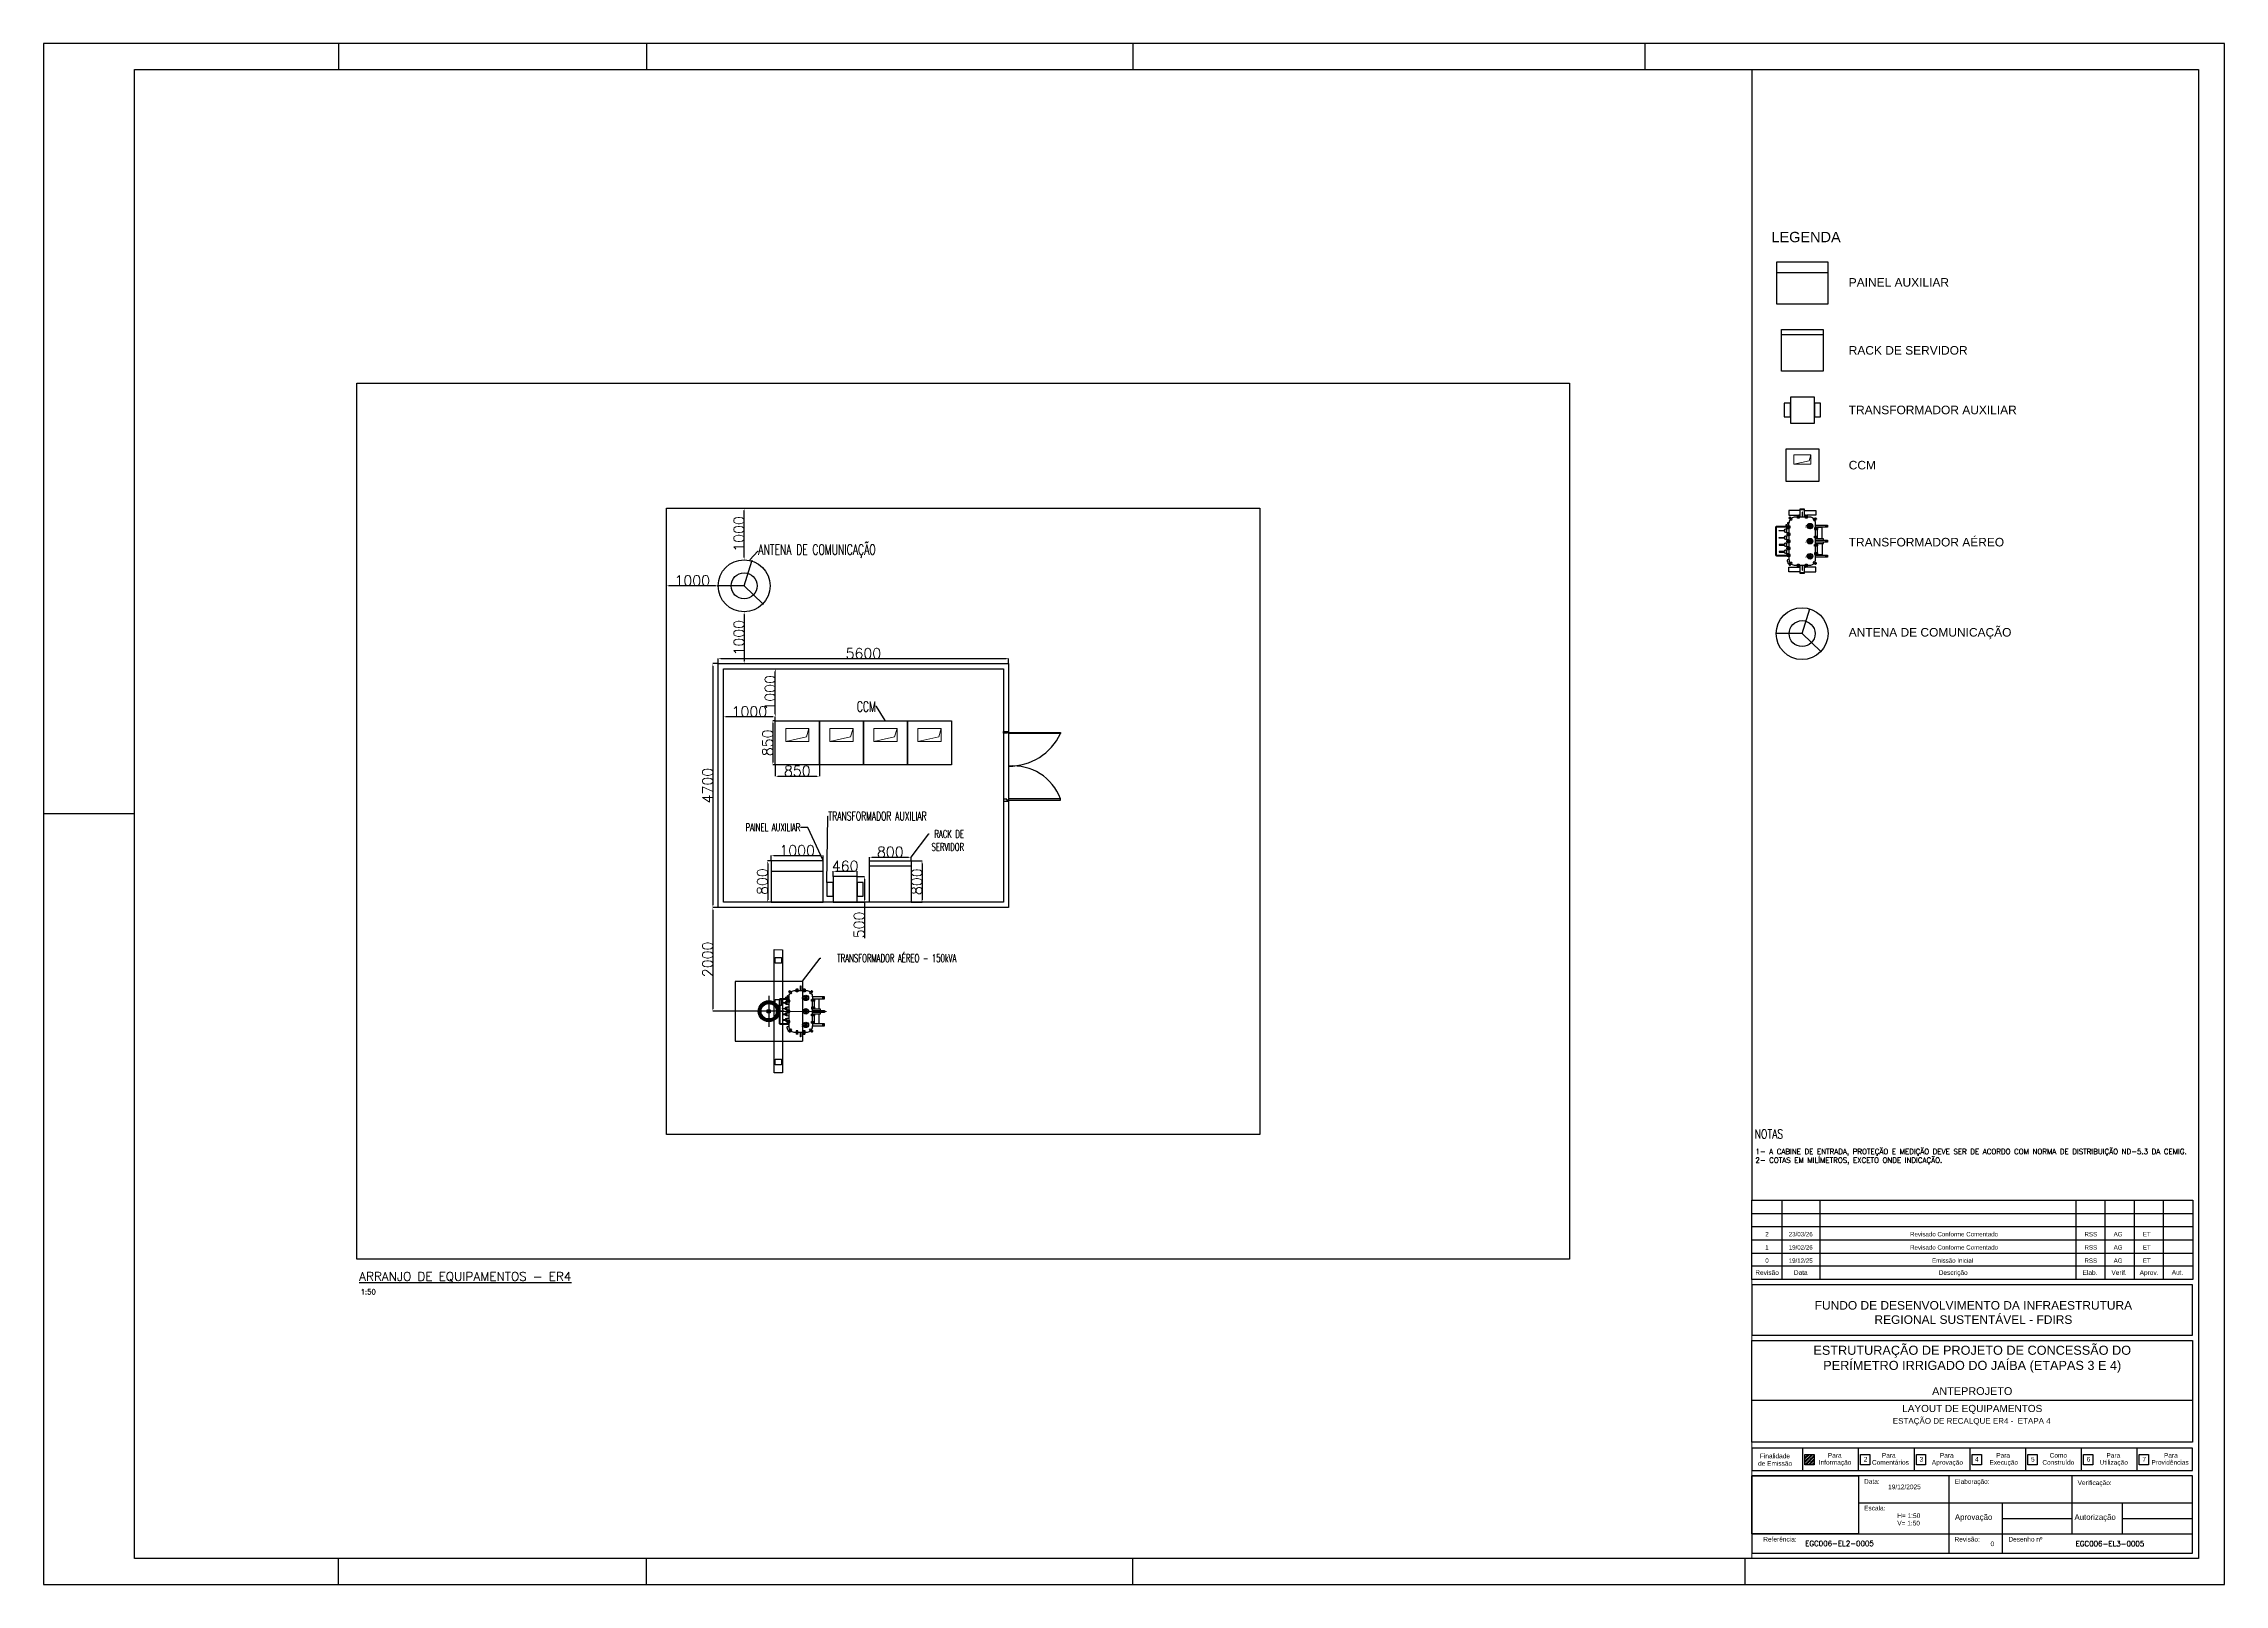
# Paper-space layout 'Layout1' of a CAD drawing. Header units: metres, sheet in millimetres. Extents: x 0 to 841, y 0 to 594.
# The model-space entities are those that its viewports show. They can reach past a viewport. Long polylines and large blocks are cut down to what shows.
import ezdxf
from ezdxf import colors
from ezdxf.entities.mleader import LeaderData, LeaderLine
from ezdxf.math import Vec2, Vec3

# ---------------------------------------------------------------- set-up
doc = ezdxf.new("R2010")
doc.units = ezdxf.units.M
doc.header["$LTSCALE"] = 50
doc.header["$MEASUREMENT"] = 0
doc.header["$PDMODE"] = 1
doc.header["$PDSIZE"] = 10
doc.linetypes.add('PHANTOM', pattern=[63.5, 31.75, -6.35, 6.35, -6.35, 6.35, -6.35])
doc.layers.get('0').update_dxf_attribs({"linetype": 'CONTINUOUS'})
doc.layers.get('DEFPOINTS').update_dxf_attribs({"linetype": 'CONTINUOUS'})
for name, color, linetype in [('A-FORMATO', 7, 'CONTINUOUS'), ('GIRO', 1, 'CONTINUOUS'), ('PDF3_Geometry', 7, 'CONTINUOUS'), ('PDF3_Text', 7, 'CONTINUOUS'), ('PDF4_Geometry', 7, 'CONTINUOUS'), ('PDF4_Text', 7, 'CONTINUOUS'), ('PDF_0', 7, 'CONTINUOUS'), ('PDF_EL_EQUIP', 7, 'CONTINUOUS')]:
    doc.layers.add(name, color=color, linetype=linetype)
doc.layers.add('A-WINDOWS', color=255, linetype='CONTINUOUS', plot=False)
doc.styles.add('ARIAL', font='arial.ttf', dxfattribs={"height": 50})
doc.styles.add('FORMATO', font='ROMANS.shx', dxfattribs={"height": 0.2})
doc.styles.add('PDF Arial Narrow', font='ARIALN.TTF')
doc.styles.add('RomanS 1.0', font='ROMANS.shx')
doc.styles.get("Standard").update_dxf_attribs({"font": 'romans', "width": 0.65, "height": 30})
doc.linetypes.add('FENCELINE2', pattern='A,6.35,-2.54,[132,ltypeshp.shx,S=2.54,R=0,X=-2.54,Y=0],-2.54,25.4', length=36.83)
doc.dimstyles.new('ISO-25', dxfattribs={"dimtxt": 2.5, "dimasz": 2.5, "dimexe": 1.25, "dimexo": 0.625, "dimtad": 1, "dimtxsty": 'Standard', "dimcen": 2.5, "dimadec": 0, "dimazin": 0, "dimtfac": 1, "dimtmove": 0, "dimatfit": 3, "dimfxl": 1, "dimarcsym": 0})
picture_1 = doc.add_image_def('image1.png', size_in_pixel=(270, 147))

# ---------------------------------------------------------------- blocks, each defined once
blk = doc.blocks.new('A$C866ee625')
at = {"layer": 'A-FORMATO', "color": 2, "insert": (-174.67, -72.56), "char_height": 4, "width": 135.9324, "attachment_point": 1, "style": 'ARIAL'}
blk.add_mtext('LEGENDA ', dxfattribs=at)
blk = doc.blocks.new('A$C9bcb3b30')
blk.add_blockref('A$C866ee625', (0, 0))
blk = doc.blocks.new('*D9')
at = {"color": 0, "lineweight": -2, "ltscale": 3, "transparency": 16777216}
for p, q in [((25672, 20287), (25672, 19387)), ((25673, 20337), (25673, 20337)), ((25673, 19337), (25673, 19337))]:
    blk.add_line(p, q, dxfattribs=at)
at = {"color": 0, "ltscale": 3, "transparency": 16777216}
for points in [[(25664, 20287), (25680, 20287), (25672, 20337)], [(25664, 19387), (25680, 19387), (25672, 19337)]]:
    blk.add_solid(points, dxfattribs=at)
at = {"layer": 'DEFPOINTS', "color": 0, "ltscale": 3, "transparency": 16777216}
for p in [(25672, 20337), (25672, 19337), (25672, 19337)]:
    blk.add_point(p, dxfattribs=at)
at = {"color": 0, "ltscale": 3, "transparency": 16777216, "insert": (25571, 19837), "char_height": 200, "attachment_point": 5, "rotation": 90, "style": 'RomanS 1.0'}
blk.add_mtext('1000', dxfattribs=at)
blk = doc.blocks.new('*D5')
at = {"color": 0, "lineweight": -2, "ltscale": 3, "transparency": 16777216}
for p, q in [((25672, 21387), (25672, 22287)), ((25673, 22337), (25673, 22337)), ((25673, 21337), (25673, 21337))]:
    blk.add_line(p, q, dxfattribs=at)
at = {"color": 0, "ltscale": 3, "transparency": 16777216}
for points in [[(25664, 22287), (25680, 22287), (25672, 22337)], [(25664, 21387), (25680, 21387), (25672, 21337)]]:
    blk.add_solid(points, dxfattribs=at)
at = {"layer": 'DEFPOINTS', "color": 0, "ltscale": 3, "transparency": 16777216}
for p in [(25672, 22337), (25672, 22337), (25672, 21337)]:
    blk.add_point(p, dxfattribs=at)
at = {"color": 0, "ltscale": 3, "transparency": 16777216, "insert": (25571, 21837), "char_height": 200, "attachment_point": 5, "rotation": 90, "style": 'RomanS 1.0'}
blk.add_mtext('1000', dxfattribs=at)
blk = doc.blocks.new('*D10')
at = {"color": 0, "lineweight": -2, "ltscale": 3, "transparency": 16777216}
for p, q in [((25272, 18237), (25272, 18313)), ((26222, 18311), (25322, 18311)), ((26272, 18237), (26272, 18313))]:
    blk.add_line(p, q, dxfattribs=at)
at = {"color": 0, "ltscale": 3, "transparency": 16777216}
for points in [[(25322, 18320), (25322, 18303), (25272, 18311)], [(26222, 18320), (26222, 18303), (26272, 18311)]]:
    blk.add_solid(points, dxfattribs=at)
at = {"layer": 'DEFPOINTS', "color": 0, "ltscale": 3, "transparency": 16777216}
for p in [(25272, 18311), (25272, 18237), (26272, 18237)]:
    blk.add_point(p, dxfattribs=at)
at = {"color": 0, "ltscale": 3, "transparency": 16777216, "insert": (25772, 18412), "char_height": 200, "attachment_point": 5, "style": 'RomanS 1.0'}
blk.add_mtext('1000', dxfattribs=at)
blk = doc.blocks.new('*D6')
at = {"color": 0, "lineweight": -2, "ltscale": 3, "transparency": 16777216}
for p, q in [((26273, 19237), (26274, 19237)), ((26273, 18363), (26273, 19187)), ((26273, 18313), (26274, 18313))]:
    blk.add_line(p, q, dxfattribs=at)
at = {"color": 0, "ltscale": 3, "transparency": 16777216}
for points in [[(26264, 19187), (26281, 19187), (26273, 19237)], [(26264, 18363), (26281, 18363), (26273, 18313)]]:
    blk.add_solid(points, dxfattribs=at)
at = {"layer": 'DEFPOINTS', "color": 0, "ltscale": 3, "transparency": 16777216}
for p in [(26272, 19237), (26273, 19237), (26272, 18313)]:
    blk.add_point(p, dxfattribs=at)
at = {"color": 0, "ltscale": 3, "transparency": 16777216, "insert": (26172, 18775), "char_height": 200, "attachment_point": 5, "rotation": 90, "style": 'RomanS 1.0'}
blk.add_mtext('1000', dxfattribs=at)
blk = doc.blocks.new('*D11')
at = {"color": 0, "lineweight": -2, "ltscale": 3, "transparency": 16777216}
for p, q in [((26271, 18237), (26224, 18237)), ((26226, 18187), (26226, 17436)), ((26271, 17386), (26224, 17386))]:
    blk.add_line(p, q, dxfattribs=at)
at = {"color": 0, "ltscale": 3, "transparency": 16777216}
for points in [[(26217, 18187), (26234, 18187), (26226, 18237)], [(26217, 17436), (26234, 17436), (26226, 17386)]]:
    blk.add_solid(points, dxfattribs=at)
at = {"layer": 'DEFPOINTS', "color": 0, "ltscale": 3, "transparency": 16777216}
for p in [(26272, 18237), (26226, 17386), (26272, 17386)]:
    blk.add_point(p, dxfattribs=at)
at = {"color": 0, "ltscale": 3, "transparency": 16777216, "insert": (26125, 17811), "char_height": 200, "attachment_point": 5, "rotation": 90, "style": 'RomanS 1.0'}
blk.add_mtext('850', dxfattribs=at)
blk = doc.blocks.new('*D12')
at = {"color": 0, "lineweight": -2, "ltscale": 3, "transparency": 16777216}
for p, q in [((26272, 17385), (26272, 17165)), ((27123, 17385), (27123, 17165)), ((26322, 17167), (27073, 17167))]:
    blk.add_line(p, q, dxfattribs=at)
at = {"color": 0, "ltscale": 3, "transparency": 16777216}
for points in [[(26322, 17175), (26322, 17158), (26272, 17167)], [(27073, 17175), (27073, 17158), (27123, 17167)]]:
    blk.add_solid(points, dxfattribs=at)
at = {"layer": 'DEFPOINTS', "color": 0, "ltscale": 3, "transparency": 16777216}
for p in [(26272, 17386), (27123, 17386), (27123, 17167)]:
    blk.add_point(p, dxfattribs=at)
at = {"color": 0, "ltscale": 3, "transparency": 16777216, "insert": (26697, 17267), "char_height": 200, "attachment_point": 5, "style": 'RomanS 1.0'}
blk.add_mtext('850', dxfattribs=at)
blk = doc.blocks.new('*D13')
at = {"color": 0, "lineweight": -2, "ltscale": 3, "transparency": 16777216}
for p, q in [((24172, 20837), (24172, 20838)), ((25122, 20837), (24222, 20837)), ((25172, 20837), (25172, 20838))]:
    blk.add_line(p, q, dxfattribs=at)
at = {"color": 0, "ltscale": 3, "transparency": 16777216}
for points in [[(24222, 20845), (24222, 20828), (24172, 20837)], [(25122, 20845), (25122, 20828), (25172, 20837)]]:
    blk.add_solid(points, dxfattribs=at)
at = {"layer": 'DEFPOINTS', "color": 0, "ltscale": 3, "transparency": 16777216}
for p in [(24172, 20837), (24172, 20837), (25172, 20837)]:
    blk.add_point(p, dxfattribs=at)
at = {"color": 0, "ltscale": 3, "transparency": 16777216, "insert": (24672, 20937), "char_height": 200, "attachment_point": 5, "style": 'RomanS 1.0'}
blk.add_mtext('1000', dxfattribs=at)
blk = doc.blocks.new('*D7')
at = {"color": 0, "lineweight": -2, "ltscale": 3, "transparency": 16777216}
for p, q in [((25171, 19337), (25067, 19337)), ((25068, 19287), (25068, 14686)), ((25171, 14636), (25067, 14636))]:
    blk.add_line(p, q, dxfattribs=at)
at = {"color": 0, "ltscale": 3, "transparency": 16777216}
for points in [[(25060, 19287), (25077, 19287), (25068, 19337)], [(25060, 14686), (25077, 14686), (25068, 14636)]]:
    blk.add_solid(points, dxfattribs=at)
at = {"layer": 'DEFPOINTS', "color": 0, "ltscale": 3, "transparency": 16777216}
for p in [(25172, 19337), (25068, 14636), (25172, 14636)]:
    blk.add_point(p, dxfattribs=at)
at = {"color": 0, "ltscale": 3, "transparency": 16777216, "insert": (24968, 16986), "char_height": 200, "width": 982.57, "attachment_point": 5, "rotation": 90, "style": 'RomanS 1.0'}
blk.add_mtext('4700', dxfattribs=at)
blk = doc.blocks.new('*D14')
at = {"color": 0, "lineweight": -2, "ltscale": 3, "transparency": 16777216}
for p, q in [((25172, 19337), (25172, 19435)), ((25222, 19433), (30722, 19433)), ((30772, 19337), (30772, 19435))]:
    blk.add_line(p, q, dxfattribs=at)
at = {"color": 0, "ltscale": 3, "transparency": 16777216}
for points in [[(25222, 19442), (25222, 19425), (25172, 19433)], [(30722, 19442), (30722, 19425), (30772, 19433)]]:
    blk.add_solid(points, dxfattribs=at)
at = {"layer": 'DEFPOINTS', "color": 0, "ltscale": 3, "transparency": 16777216}
for p in [(30772, 19433), (25172, 19337), (30772, 19337)]:
    blk.add_point(p, dxfattribs=at)
at = {"color": 0, "ltscale": 3, "transparency": 16777216, "insert": (27972, 19534), "char_height": 200, "attachment_point": 5, "style": 'RomanS 1.0'}
blk.add_mtext('5600', dxfattribs=at)
blk = doc.blocks.new('POSTE_CIRCULAR_CONCRETO')
h = blk.add_hatch(color=253)
h.dxf.hatch_style = 1
edge = h.paths.add_edge_path(flags=17)
edge.add_arc((0, 0), 149, 0, 360)
edge = h.paths.add_edge_path()
edge.add_arc((0, 0), 202, 0, 360)
at = {"color": 8, "linetype": 'Continuous', "ltscale": 0.3}
for p, q in [((-1, 575), (-652, 572)), ((-652, 572), (-647, -578)), ((648, 578), (-1, 575)), ((648, 578), (653, -572)), ((-647, -578), (653, -572))]:
    blk.add_line(p, q, dxfattribs=at)
at = {"color": 8, "linetype": 'Continuous', "ltscale": 0.3, "flags": 128}
for points in [[(300, 1), (-300, -1)], [(-1, 300), (1, -300)]]:
    blk.add_lwpolyline(points, dxfattribs=at)
at = {"color": 8, "linetype": 'Continuous', "ltscale": 0.3}
blk.add_lwpolyline([(30, 30), (30, -30), (-30, -30), (-30, 30)], close=True, dxfattribs=at)
at = {"color": 3, "linetype": 'Continuous'}
for radius in [202, 149]:
    blk.add_circle((0, 0), radius, dxfattribs=at)
at = {"color": 8, "linetype": 'Continuous', "ltscale": 0.3}
for radius in [30.1, 12.5]:
    blk.add_circle((0, 0), radius, dxfattribs=at)
blk = doc.blocks.new('*D8')
at = {"color": 0, "lineweight": -2, "ltscale": 3, "transparency": 16777216}
for p, q in [((25171, 14636), (25067, 14636)), ((25069, 14586), (25069, 12686)), ((26146, 12636), (25067, 12636))]:
    blk.add_line(p, q, dxfattribs=at)
at = {"color": 0, "ltscale": 3, "transparency": 16777216}
for points in [[(25060, 14586), (25077, 14586), (25069, 14636)], [(25060, 12686), (25077, 12686), (25069, 12636)]]:
    blk.add_solid(points, dxfattribs=at)
at = {"layer": 'DEFPOINTS', "color": 0, "ltscale": 3, "transparency": 16777216}
for p in [(25172, 14636), (25069, 12636), (26147, 12636)]:
    blk.add_point(p, dxfattribs=at)
at = {"color": 0, "ltscale": 3, "transparency": 16777216, "insert": (24968, 13636), "char_height": 200, "attachment_point": 5, "rotation": 90, "style": 'RomanS 1.0'}
blk.add_mtext('2000', dxfattribs=at)
blk = doc.blocks.new('*D15')
at = {"color": 0, "lineweight": -2, "ltscale": 3, "transparency": 16777216}
for p, q in [((26194, 15537), (26194, 15636)), ((27144, 15634), (26244, 15634)), ((27194, 15537), (27194, 15636))]:
    blk.add_line(p, q, dxfattribs=at)
at = {"color": 0, "ltscale": 3, "transparency": 16777216}
for points in [[(26244, 15643), (26244, 15626), (26194, 15634)], [(27144, 15643), (27144, 15626), (27194, 15634)]]:
    blk.add_solid(points, dxfattribs=at)
at = {"layer": 'DEFPOINTS', "color": 0, "ltscale": 3, "transparency": 16777216}
for p in [(26194, 15634), (26194, 15536), (27194, 15536)]:
    blk.add_point(p, dxfattribs=at)
at = {"color": 0, "ltscale": 3, "transparency": 16777216, "insert": (26694, 15735), "char_height": 200, "attachment_point": 5, "style": 'RomanS 1.0'}
blk.add_mtext('1000', dxfattribs=at)
blk = doc.blocks.new('*D16')
at = {"color": 0, "lineweight": -2, "ltscale": 3, "transparency": 16777216}
for p, q in [((26194, 15536), (26125, 15536)), ((26126, 15486), (26126, 14786)), ((26194, 14736), (26125, 14736))]:
    blk.add_line(p, q, dxfattribs=at)
at = {"color": 0, "ltscale": 3, "transparency": 16777216}
for points in [[(26118, 15486), (26134, 15486), (26126, 15536)], [(26118, 14786), (26134, 14786), (26126, 14736)]]:
    blk.add_solid(points, dxfattribs=at)
at = {"layer": 'DEFPOINTS', "color": 0, "ltscale": 3, "transparency": 16777216}
for p in [(26194, 15536), (26126, 14736), (26194, 14736)]:
    blk.add_point(p, dxfattribs=at)
at = {"color": 0, "ltscale": 3, "transparency": 16777216, "insert": (26025, 15136), "char_height": 200, "attachment_point": 5, "rotation": 90, "style": 'RomanS 1.0'}
blk.add_mtext('800', dxfattribs=at)
blk = doc.blocks.new('*D17')
at = {"color": 0, "lineweight": -2, "ltscale": 3, "transparency": 16777216}
for p, q in [((27851, 15235), (27992, 15235)), ((27990, 15185), (27990, 14786)), ((27851, 14736), (27992, 14736)), ((27990, 14736), (27990, 14042))]:
    blk.add_line(p, q, dxfattribs=at)
at = {"color": 0, "ltscale": 3, "transparency": 16777216}
for points in [[(27982, 15185), (27999, 15185), (27990, 15235)], [(27982, 14786), (27999, 14786), (27990, 14736)]]:
    blk.add_solid(points, dxfattribs=at)
at = {"layer": 'DEFPOINTS', "color": 0, "ltscale": 3, "transparency": 16777216}
for p in [(27850, 15235), (27850, 14736), (27990, 14736)]:
    blk.add_point(p, dxfattribs=at)
at = {"color": 0, "ltscale": 3, "transparency": 16777216, "insert": (27890, 14300), "char_height": 200, "attachment_point": 5, "rotation": 90, "style": 'RomanS 1.0'}
blk.add_mtext('500', dxfattribs=at)
blk = doc.blocks.new('*D18')
at = {"color": 0, "lineweight": -2, "ltscale": 3, "transparency": 16777216}
for p, q in [((27389, 15236), (27389, 15335)), ((27439, 15334), (27800, 15334)), ((27850, 15236), (27850, 15335))]:
    blk.add_line(p, q, dxfattribs=at)
at = {"color": 0, "ltscale": 3, "transparency": 16777216}
for points in [[(27439, 15342), (27439, 15326), (27389, 15334)], [(27800, 15342), (27800, 15326), (27850, 15334)]]:
    blk.add_solid(points, dxfattribs=at)
at = {"layer": 'DEFPOINTS', "color": 0, "ltscale": 3, "transparency": 16777216}
for p in [(27389, 15235), (27850, 15334), (27850, 15235)]:
    blk.add_point(p, dxfattribs=at)
at = {"color": 0, "ltscale": 3, "transparency": 16777216, "insert": (27620, 15435), "char_height": 200, "attachment_point": 5, "style": 'RomanS 1.0'}
blk.add_mtext('460', dxfattribs=at)
blk = doc.blocks.new('*D19')
at = {"color": 0, "lineweight": -2, "ltscale": 3, "transparency": 16777216}
for p, q in [((28891, 15536), (29103, 15536)), ((29102, 15486), (29102, 14786)), ((28891, 14736), (29103, 14736))]:
    blk.add_line(p, q, dxfattribs=at)
at = {"color": 0, "ltscale": 3, "transparency": 16777216}
for points in [[(29093, 15486), (29110, 15486), (29102, 15536)], [(29093, 14786), (29110, 14786), (29102, 14736)]]:
    blk.add_solid(points, dxfattribs=at)
at = {"layer": 'DEFPOINTS', "color": 0, "ltscale": 3, "transparency": 16777216}
for p in [(28890, 15536), (28890, 14736), (29102, 14736)]:
    blk.add_point(p, dxfattribs=at)
at = {"color": 0, "ltscale": 3, "transparency": 16777216, "insert": (29001, 15134), "char_height": 200, "attachment_point": 5, "rotation": 90, "style": 'RomanS 1.0'}
blk.add_mtext('800', dxfattribs=at)
blk = doc.blocks.new('*D20')
at = {"color": 0, "lineweight": -2, "ltscale": 3, "transparency": 16777216}
for p, q in [((28090, 15537), (28090, 15606)), ((28140, 15605), (28840, 15605)), ((28890, 15537), (28890, 15606))]:
    blk.add_line(p, q, dxfattribs=at)
at = {"color": 0, "ltscale": 3, "transparency": 16777216}
for points in [[(28140, 15614), (28140, 15597), (28090, 15605)], [(28840, 15614), (28840, 15597), (28890, 15605)]]:
    blk.add_solid(points, dxfattribs=at)
at = {"layer": 'DEFPOINTS', "color": 0, "ltscale": 3, "transparency": 16777216}
for p in [(28890, 15605), (28090, 15536), (28890, 15536)]:
    blk.add_point(p, dxfattribs=at)
at = {"color": 0, "ltscale": 3, "transparency": 16777216, "insert": (28490, 15706), "char_height": 200, "attachment_point": 5, "style": 'RomanS 1.0'}
blk.add_mtext('800', dxfattribs=at)
blk = doc.blocks.new('A$Caf89faf3')
at = {"ltscale": 3}
for p, q in [((922.444, 600), (1922.444, 600)), ((3617.999, 700), (2817.999, 700))]:
    blk.add_line(p, q, dxfattribs=at)
for points in [[(922.444, 0), (1922.444, 0), (1922.444, 800), (922.444, 800)], [(2817.999, 800), (3617.999, 800), (3617.999, 0), (2817.999, 0)]]:
    blk.add_lwpolyline(points, close=True, dxfattribs=at)
at = {"layer": 'PDF_EL_EQUIP', "color": 7, "lineweight": 30}
for points in [[(2578.432, 0), (2578.432, 499.397), (2117.124, 499.397), (2117.124, 0)], [(2117.124, 120.617), (2117.124, 380.896), (1996.507, 380.896), (1996.507, 120.617)], [(2696.933, 120.617), (2696.933, 380.896), (2578.432, 380.896), (2578.432, 120.617)]]:
    blk.add_lwpolyline(points, close=True, dxfattribs=at)
at = {"ltscale": 3}
for base, p1, p2, picture, middle in [((922.444, 898.359), (1922.444, 800), (922.444, 800), '*D15', (1422.444, 998.984)), ((3617.999, 869.166), (2817.999, 800), (3617.999, 800), '*D20', (3217.999, 969.791))]:
    dim = blk.add_linear_dim(base=base, p1=p1, p2=p2, dimstyle='ISO-25', override={"dimtxt": 200, "dimasz": 50, "dimtxsty": 'RomanS 1.0'}, dxfattribs=at)
    dim.commit()
    dim.dimension.update_dxf_attribs({"geometry": picture, "text_midpoint": middle, "insert": (-25271.931, -14736.01)})
dim = blk.add_linear_dim(base=(853.932, 0), p1=(922.444, 800), p2=(922.444, 0), angle=90, dimstyle='ISO-25', override={"dimtxt": 200, "dimasz": 50, "dimtxsty": 'RomanS 1.0'}, dxfattribs=at)
dim.commit()
dim.dimension.update_dxf_attribs({"geometry": '*D16', "text_midpoint": (753.307, 400), "insert": (-25271.931, -14736.01)})
dim = blk.add_linear_dim(base=(2578.432, 597.989), p1=(2117.124, 499.397), p2=(2578.432, 499.397), text='460', dimstyle='ISO-25', override={"dimtxt": 200, "dimasz": 50, "dimtxsty": 'RomanS 1.0'}, dxfattribs=at)
dim.commit()
dim.dimension.update_dxf_attribs({"geometry": '*D18', "text_midpoint": (2347.778, 597.989), "dimtype": 128, "insert": (-25271.931, -14736.01)})
dim = blk.add_linear_dim(base=(2718.461, 0), p1=(2578.432, 499.397), p2=(2578.432, 0), angle=90, text='500', dimstyle='ISO-25', override={"dimtxt": 200, "dimasz": 50, "dimtxsty": 'RomanS 1.0'}, dxfattribs=at)
dim.commit()
dim.dimension.update_dxf_attribs({"geometry": '*D17', "text_midpoint": (2718.461, -436.339), "dimtype": 128, "insert": (-25271.931, -14736.01)})
dim = blk.add_linear_dim(base=(3829.584, 0), p1=(3617.999, 800), p2=(3617.999, 0), angle=90, dimstyle='ISO-25', override={"dimtxt": 200, "dimasz": 50, "dimtxsty": 'RomanS 1.0'}, dxfattribs=at)
dim.commit()
dim.dimension.update_dxf_attribs({"geometry": '*D19', "text_midpoint": (3829.584, 397.875), "dimtype": 128, "insert": (-25271.931, -14736.01)})
at = {"color": 2}
ml = blk.add_multileader_mtext('Standard', dxfattribs=at)
ml.set_content('TRANSFORMADOR AUXILIAR', color=2)
ml.set_leader_properties()
ml.build(insert=Vec2(0, 0))
ctx = ml.context
ctx.base_point, ctx.char_height, ctx.plane_origin = Vec3(2023.118, 1661.235), 165, Vec3(1869.485, 581.925)
notes = []
notes.append((ctx, [(1, (1, 1, 0), (2015.118, 1661.235), (1, 0), 8, [(0, [(1996.507, 380.896)], 0, [])])]))
ctx.mtext.insert, ctx.mtext.flow_direction = Vec3(2025.118, 1745.142), 5
ml = blk.add_multileader_mtext('Standard', dxfattribs=at)
ml.set_content('PAINEL AUXILIAR', color=2)
ml.set_leader_properties()
ml.build(insert=Vec2(0, 0))
ctx = ml.context
ctx.base_point, ctx.char_height, ctx.plane_origin = Vec3(316.309, 1444.192), 150, Vec3(925.828, 251.815)
ctx.text_align_type = 2
notes.append((ctx, [(0, (1, 1, 0), (1625.449, 1444.192), (-1, 0), 139.783, [(0, [(1922.444, 800)], 0, [])])]))
ctx.mtext.insert, ctx.mtext.alignment, ctx.mtext.flow_direction = Vec3(1483.666, 1519.192), 3, 5
ml = blk.add_multileader_mtext('Standard', dxfattribs=at)
ml.set_content('RACK DE ^JSERVIDOR', color=2)
ml.set_leader_properties()
ml.build(insert=Vec2(0, 0))
ctx = ml.context
ctx.base_point, ctx.char_height, ctx.plane_origin = Vec3(3969.748, 1317.94), 150, Vec3(3216.417, 800.186)
ctx.text_align_type = 2
notes.append((ctx, [(1, (1, 1, 0), (3961.748, 1317.94), (1, 0), 8, [(0, [(3617.999, 869.166)], 0, [])])]))
ctx.mtext.insert, ctx.mtext.alignment, ctx.mtext.flow_direction = Vec3(4640.32, 1392.94), 3, 5
for ctx, leaders in notes:
    for number, flags, end, landing, length, lines in leaders:
        leader = LeaderData()
        leader.index, (leader.has_last_leader_line, leader.has_dogleg_vector, leader.attachment_direction) = number, flags
        leader.last_leader_point, leader.dogleg_vector, leader.dogleg_length = Vec3(end), Vec3(landing), length
        for number, points, colour, breaks in lines:
            line = LeaderLine()
            line.index, line.vertices, line.color, line.breaks = number, Vec3.list(points), colors.encode_raw_color(colour), breaks
            leader.lines.append(line)
        ctx.leaders.append(leader)

msp = doc.modelspace()

# ---------------------------------------------------------------- linework, layer by layer
at = {"color": 7}
for p, q in [((25671.931, 20836.792), (25821.662, 21313.846)), ((25671.931, 20836.792), (25171.931, 20836.792)), ((25671.931, 20836.792), (26032.239, 20490.363)), ((28821.819, 17386.01), (26271.931, 17386.01))]:
    msp.add_line(p, q, dxfattribs=at)
at = {"color": 6, "linetype": 'PHANTOM'}
msp.add_lwpolyline([(18202.666, 24742.36), (41586.369, 24742.36), (41586.369, 7857.311), (18202.666, 7857.311)], close=True, dxfattribs=at)
at = {"linetype": 'FENCELINE2'}
msp.add_lwpolyline([(24171.931, 22336.678), (35617.104, 22336.678), (35617.104, 10262.993), (24171.931, 10262.993)], close=True, dxfattribs=at)
at = {"ltscale": 3}
for points in [[(25171.931, 19336.678), (30772.487, 19336.678), (30772.487, 14636.01), (25171.931, 14636.01)], [(25271.931, 19236.678), (30672.487, 19236.678), (30672.487, 14736.01), (25271.931, 14736.01)]]:
    msp.add_lwpolyline(points, close=True, dxfattribs=at)
at = {"color": 7}
for points in [[(30772.487, 18031.977), (30772.487, 18012.782), (30734.097, 18012.782), (30734.097, 17993.587), (30672.487, 17993.587), (30672.487, 18031.977)], [(30772.487, 18012.782), (31772.487, 18012.782), (31772.487, 17989.748), (30772.487, 17989.748)], [(30772.487, 16688.329), (30772.487, 16707.524), (30734.097, 16707.524), (30734.097, 16726.719), (30672.487, 16726.719), (30672.487, 16688.329)], [(30772.487, 16707.524), (31772.487, 16707.524), (31772.487, 16730.558), (30772.487, 16730.558)]]:
    msp.add_lwpolyline(points, close=True, dxfattribs=at)
at = {"color": 1}
msp.add_lwpolyline([(26252.929, 13823.624), (26414.412, 13823.338), (26414.412, 11450.321), (26252.929, 11450.606)], close=True, dxfattribs=at)
at = {"color": 3}
for points in [[(26273.021, 13674.747), (26394.319, 13674.747), (26394.319, 13560.465), (26273.021, 13560.465)], [(26273.021, 12859.747), (26394.319, 12859.747), (26394.319, 12745.465), (26273.021, 12745.465)], [(26273.021, 11714.747), (26394.319, 11714.747), (26394.319, 11600.465), (26273.021, 11600.465)]]:
    msp.add_lwpolyline(points, close=True, dxfattribs=at)
at = {"color": 7}
for centre, radius in [((25671.931, 20836.792), 500), ((25671.931, 20836.792), 250), ((25821.662, 21313.846), 10), ((25171.812, 20836.907), 10), ((26032.239, 20490.363), 10)]:
    msp.add_circle(centre, radius, dxfattribs=at)
at = {"layer": 'GIRO'}
for centre, radius, start, end in [((30776.373, 18462.941), 1102.794, 269.7981372, 334.5905043), ((30864.089, 16396.688), 967.81, 20.1802768, 95.4310817)]:
    msp.add_arc(centre, radius, start, end, dxfattribs=at)
at = {"layer": 'PDF3_Geometry', "lineweight": 25}
for points in [[(26678.178, 13053.081), (26678.178, 13055.203), (26678.178, 13057.324), (26678.178, 13059.092), (26678.178, 13060.859), (26678.178, 13062.274), (26678.178, 13062.981), (26678.178, 13063.688), (26678.178, 13064.041), (26709.998, 13064.041), (26709.998, 13063.688), (26709.998, 13062.981), (26709.998, 13062.274), (26709.998, 13060.859), (26709.998, 13059.092), (26709.998, 13057.324), (26709.998, 13055.203), (26709.998, 13053.081), (26709.998, 13009.948), (26678.178, 13009.948)], [(26694.441, 13040.353), (26694.441, 13041.414), (26693.734, 13041.414), (26693.734, 13040.353)], [(26813.589, 13053.081), (26813.589, 13055.203), (26813.589, 13057.324), (26813.589, 13059.092), (26813.589, 13060.859), (26813.589, 13062.274), (26813.589, 13062.981), (26813.589, 13063.688), (26813.589, 13064.041), (26845.409, 13064.041), (26845.409, 13063.688), (26845.409, 13062.981), (26845.409, 13062.274), (26845.409, 13060.859), (26845.409, 13059.092), (26845.409, 13057.324), (26845.409, 13055.203), (26845.409, 13053.081), (26845.409, 13009.948), (26813.589, 13009.948)], [(26829.852, 13040.353), (26829.852, 13041.414), (26829.145, 13041.414), (26829.145, 13040.353)], [(26415.841, 12801.705), (26455.793, 12801.705), (26456.853, 12801.705), (26457.914, 12801.705), (26458.621, 12801.705), (26459.682, 12801.705), (26460.035, 12801.705), (26460.743, 12801.705), (26461.096, 12801.705), (26461.096, 12795.694), (26460.743, 12795.694), (26460.035, 12795.694), (26459.682, 12795.694), (26458.621, 12795.694), (26457.914, 12795.694), (26456.853, 12795.694), (26455.793, 12795.694), (26415.841, 12795.694), (26414.781, 12795.694), (26414.074, 12795.694), (26413.013, 12795.694), (26412.306, 12795.694), (26411.599, 12795.694), (26411.245, 12795.694), (26410.892, 12795.694), (26410.892, 12801.705), (26411.245, 12801.705), (26411.599, 12801.705), (26412.306, 12801.705), (26413.013, 12801.705), (26414.074, 12801.705), (26414.781, 12801.705)], [(26415.841, 12691.396), (26455.793, 12691.396), (26456.853, 12691.396), (26457.914, 12691.396), (26458.621, 12691.396), (26459.682, 12691.396), (26460.035, 12691.396), (26460.743, 12691.396), (26461.096, 12691.396), (26461.096, 12685.386), (26460.743, 12685.386), (26460.035, 12685.386), (26459.682, 12685.386), (26458.621, 12685.386), (26457.914, 12685.386), (26456.853, 12685.386), (26455.793, 12685.386), (26415.841, 12685.386), (26414.781, 12685.386), (26414.074, 12685.386), (26413.013, 12685.386), (26412.306, 12685.386), (26411.599, 12685.386), (26411.245, 12685.386), (26410.892, 12685.386), (26410.892, 12691.396), (26411.245, 12691.396), (26411.599, 12691.396), (26412.306, 12691.396), (26413.013, 12691.396), (26414.074, 12691.396), (26414.781, 12691.396)], [(26498.926, 12849.788), (26498.926, 12817.615), (26499.28, 12817.615), (26499.987, 12817.615), (26501.048, 12817.615), (26502.462, 12817.615), (26503.876, 12817.615), (26505.997, 12817.615), (26507.765, 12817.615), (26510.24, 12817.615), (26553.02, 12817.615), (26553.02, 12849.788), (26510.24, 12849.788), (26507.765, 12849.788), (26505.997, 12849.788), (26503.876, 12849.788), (26502.462, 12849.788), (26501.048, 12849.788), (26499.987, 12849.788), (26499.28, 12849.788)], [(26498.926, 12649.323), (26498.926, 12617.503), (26499.28, 12617.503), (26499.987, 12617.503), (26501.048, 12617.503), (26502.462, 12617.503), (26503.876, 12617.503), (26505.997, 12617.503), (26507.765, 12617.503), (26510.24, 12617.503), (26553.02, 12617.503), (26553.02, 12649.323), (26510.24, 12649.323), (26507.765, 12649.323), (26505.997, 12649.323), (26503.876, 12649.323), (26502.462, 12649.323), (26501.048, 12649.323), (26499.987, 12649.323), (26499.28, 12649.323)], [(26509.886, 12928.63), (26509.886, 12928.277), (26509.886, 12927.57), (26509.886, 12926.509), (26509.886, 12925.095), (26509.533, 12923.681), (26509.533, 12921.913), (26509.533, 12920.145), (26509.533, 12918.377), (26509.533, 12916.61), (26509.533, 12914.842), (26509.533, 12913.428), (26509.533, 12912.367), (26509.533, 12911.306), (26509.533, 12910.953), (26509.179, 12910.599), (26509.533, 12910.599), (26509.533, 12910.246), (26509.533, 12909.892), (26509.886, 12909.892), (26510.24, 12909.892), (26510.24, 12909.539), (26513.422, 12909.539), (26513.422, 12909.892), (26513.422, 12910.246), (26513.422, 12911.306), (26513.422, 12912.367), (26513.422, 12913.781), (26513.422, 12915.549), (26513.422, 12917.317), (26513.422, 12919.085), (26513.776, 12921.206), (26513.776, 12922.974), (26513.776, 12924.741), (26513.776, 12926.156), (26513.776, 12927.57), (26513.776, 12928.63), (26513.776, 12929.338), (26513.776, 12929.691), (26510.947, 12929.691), (26510.594, 12929.691), (26510.24, 12929.691), (26510.24, 12929.338), (26509.886, 12929.338), (26509.886, 12928.984)], [(26522.261, 12839.181), (26520.847, 12839.181), (26519.432, 12838.474), (26518.372, 12837.767), (26517.311, 12836.707), (26516.958, 12835.292), (26516.604, 12833.878), (26516.958, 12832.464), (26517.311, 12831.05), (26518.372, 12829.989), (26519.432, 12828.928), (26520.847, 12828.575), (26522.261, 12828.221), (26523.675, 12828.575), (26524.736, 12828.928), (26526.15, 12829.989), (26526.857, 12831.05), (26527.564, 12832.464), (26527.564, 12833.878), (26527.564, 12835.292), (26526.857, 12836.707), (26526.15, 12837.767), (26524.736, 12838.474), (26523.675, 12839.181)], [(26522.261, 12638.717), (26520.847, 12638.717), (26519.432, 12638.009), (26518.372, 12637.302), (26517.311, 12636.242), (26516.958, 12634.828), (26516.604, 12633.413), (26516.958, 12631.999), (26517.311, 12630.585), (26518.372, 12629.524), (26519.432, 12628.464), (26520.847, 12628.11), (26522.261, 12627.756), (26523.675, 12628.11), (26524.736, 12628.464), (26526.15, 12629.524), (26526.857, 12630.585), (26527.564, 12631.999), (26527.564, 12633.413), (26527.564, 12634.828), (26526.857, 12636.242), (26526.15, 12637.302), (26524.736, 12638.009), (26523.675, 12638.717)], [(26522.614, 12834.232), (26521.554, 12834.232), (26521.554, 12833.171), (26522.614, 12833.171)], [(26522.614, 12633.767), (26521.554, 12633.767), (26521.554, 12632.706), (26522.614, 12632.706)], [(26553.727, 13031.868), (26531.1, 13009.241), (26531.807, 13008.534), (26532.514, 13007.826), (26533.221, 13007.119), (26534.635, 13005.705), (26536.049, 13004.644), (26537.464, 13002.877), (26538.878, 13001.462), (26569.283, 12971.057), (26591.911, 12993.684), (26561.505, 13024.09), (26560.091, 13025.858), (26558.677, 13027.272), (26557.263, 13028.686), (26555.848, 13029.747), (26555.141, 13030.807), (26554.434, 13031.515)], [(26559.384, 13004.291), (26558.677, 13004.998), (26557.97, 13004.291), (26558.677, 13003.584)], [(26862.026, 12655.687), (26863.794, 12656.041), (26865.915, 12656.041), (26869.45, 12656.041), (26870.865, 12655.687), (26870.865, 12656.041), (26870.865, 12656.394), (26870.511, 12656.394), (26870.157, 12656.394), (26869.804, 12656.394), (26868.743, 12656.394), (26867.683, 12656.394), (26866.268, 12656.394), (26864.501, 12656.394), (26862.733, 12656.394), (26860.965, 12656.394), (26859.551, 12656.394), (26857.783, 12656.394), (26856.369, 12656.394), (26855.308, 12656.394), (26854.248, 12656.394), (26853.894, 12656.394), (26853.54, 12656.394), (26853.187, 12656.394), (26853.187, 12656.041), (26852.833, 12656.041), (26852.833, 12655.687), (26854.955, 12656.041), (26856.722, 12656.041), (26860.612, 12656.041)], [(26992.487, 13009.241), (26969.86, 13031.868), (26969.152, 13031.515), (26968.445, 13030.807), (26967.385, 13029.747), (26966.324, 13028.686), (26964.91, 13027.272), (26963.496, 13025.858), (26962.081, 13024.09), (26931.676, 12993.684), (26954.303, 12971.057), (26984.709, 13001.462), (26986.123, 13002.877), (26987.537, 13004.644), (26988.951, 13005.705), (26990.366, 13007.119), (26991.073, 13007.826), (26991.78, 13008.534)], [(26964.91, 13003.584), (26965.617, 13004.291), (26964.91, 13004.998), (26964.203, 13004.291)], [(27013.347, 12860.041), (27015.468, 12860.041), (27017.589, 12860.041), (27019.711, 12860.041), (27021.125, 12860.041), (27022.539, 12860.041), (27023.6, 12860.041), (27024.307, 12860.041), (27024.66, 12860.041), (27024.66, 12827.868), (27024.307, 12827.868), (27023.6, 12827.868), (27022.539, 12827.868), (27021.125, 12827.868), (27019.711, 12827.868), (27017.589, 12827.868), (27015.468, 12827.868), (27013.347, 12827.868), (26970.567, 12827.868), (26970.567, 12860.041)], [(27024.66, 12685.032), (27024.66, 12717.205), (27024.307, 12717.205), (27023.6, 12717.205), (27022.539, 12717.205), (27021.125, 12717.205), (27019.711, 12717.205), (27017.589, 12717.205), (27015.468, 12717.205), (27013.347, 12717.205), (26970.567, 12717.205), (26970.567, 12685.032), (27013.347, 12685.032), (27015.468, 12685.032), (27017.589, 12685.032), (27019.711, 12685.032), (27021.125, 12685.032), (27022.539, 12685.032), (27023.6, 12685.032), (27024.307, 12685.032)], [(27174.921, 12874.89), (27175.274, 12874.89), (27175.981, 12874.89), (27176.335, 12874.89), (27176.688, 12874.89), (27177.395, 12874.89), (27178.103, 12874.89), (27178.456, 12874.89), (27179.163, 12874.89), (27221.59, 12874.89), (27221.59, 12913.074), (27179.163, 12913.074), (27178.456, 12913.074), (27178.103, 12913.074), (27177.395, 12913.074), (27176.688, 12913.074), (27176.335, 12913.074), (27175.981, 12913.074), (27175.274, 12913.074), (27174.921, 12913.074), (26988.951, 12913.074), (26988.951, 12874.89)], [(27174.921, 12652.505), (27175.274, 12652.505), (27175.981, 12652.505), (27176.335, 12652.505), (27176.688, 12652.505), (27177.395, 12652.505), (27178.103, 12652.505), (27178.456, 12652.505), (27179.163, 12652.505), (27221.59, 12652.505), (27221.59, 12614.321), (27179.163, 12614.321), (27178.456, 12614.321), (27178.103, 12614.321), (27177.395, 12614.321), (27176.688, 12614.321), (27176.335, 12614.321), (27175.981, 12614.321), (27175.274, 12614.321), (27174.921, 12614.321), (26988.951, 12614.321), (26988.951, 12652.505)], [(27001.326, 12838.474), (27002.74, 12838.474), (27004.154, 12839.181), (27005.215, 12839.889), (27006.276, 12840.949), (27006.629, 12842.363), (27006.983, 12843.778), (27006.629, 12845.192), (27006.276, 12846.606), (27005.215, 12847.667), (27004.154, 12848.727), (27002.74, 12849.081), (27001.326, 12849.434), (26999.912, 12849.081), (26998.851, 12848.727), (26997.437, 12847.667), (26996.73, 12846.606), (26996.023, 12845.192), (26996.023, 12843.778), (26996.023, 12842.363), (26996.73, 12840.949), (26997.437, 12839.889), (26998.851, 12839.181), (26999.912, 12838.474)], [(27001.326, 12695.639), (27002.74, 12695.639), (27004.154, 12696.346), (27005.215, 12697.053), (27006.276, 12698.114), (27006.629, 12699.528), (27006.983, 12700.942), (27006.629, 12702.356), (27006.276, 12703.77), (27005.215, 12704.831), (27004.154, 12705.892), (27002.74, 12706.245), (27001.326, 12706.599), (26999.912, 12706.245), (26998.851, 12705.892), (26997.437, 12704.831), (26996.73, 12703.77), (26996.023, 12702.356), (26996.023, 12700.942), (26996.023, 12699.528), (26996.73, 12698.114), (26997.437, 12697.053), (26998.851, 12696.346), (26999.912, 12695.639)], [(27000.972, 12843.424), (27002.033, 12843.424), (27002.033, 12844.485), (27000.972, 12844.485)], [(27000.972, 12700.588), (27002.033, 12700.588), (27002.033, 12701.649), (27000.972, 12701.649)], [(26410.892, 12575.431), (26411.245, 12575.431), (26411.599, 12575.431), (26412.306, 12575.431), (26413.013, 12575.431), (26414.074, 12575.431), (26414.781, 12575.431), (26415.841, 12575.431), (26455.793, 12575.431), (26456.853, 12575.431), (26457.914, 12575.431), (26458.621, 12575.431), (26459.682, 12575.431), (26460.035, 12575.431), (26460.743, 12575.431), (26461.096, 12575.431), (26461.096, 12581.441), (26460.743, 12581.441), (26460.035, 12581.441), (26459.682, 12581.441), (26458.621, 12581.441), (26457.914, 12581.441), (26456.853, 12581.441), (26455.793, 12581.441), (26415.841, 12581.441), (26414.781, 12581.441), (26414.074, 12581.441), (26413.013, 12581.441), (26412.306, 12581.441), (26411.599, 12581.441), (26411.245, 12581.441), (26410.892, 12581.441)], [(26410.892, 12465.122), (26411.245, 12465.122), (26411.599, 12465.122), (26412.306, 12465.122), (26413.013, 12465.122), (26414.074, 12465.122), (26414.781, 12465.122), (26415.841, 12465.122), (26455.793, 12465.122), (26456.853, 12465.122), (26457.914, 12465.122), (26458.621, 12465.122), (26459.682, 12465.122), (26460.035, 12465.122), (26460.743, 12465.122), (26461.096, 12465.122), (26461.096, 12471.132), (26460.743, 12471.132), (26460.035, 12471.132), (26459.682, 12471.132), (26458.621, 12471.132), (26457.914, 12471.132), (26456.853, 12471.132), (26455.793, 12471.132), (26415.841, 12471.132), (26414.781, 12471.132), (26414.074, 12471.132), (26413.013, 12471.132), (26412.306, 12471.132), (26411.599, 12471.132), (26411.245, 12471.132), (26410.892, 12471.132)], [(26498.926, 12448.858), (26498.926, 12417.039), (26499.28, 12417.039), (26499.987, 12417.039), (26501.048, 12417.039), (26502.462, 12417.039), (26503.876, 12417.039), (26505.997, 12417.039), (26507.765, 12417.039), (26510.24, 12417.039), (26553.02, 12417.039), (26553.02, 12448.858), (26510.24, 12448.858), (26507.765, 12448.858), (26505.997, 12448.858), (26503.876, 12448.858), (26502.462, 12448.858), (26501.048, 12448.858), (26499.987, 12448.858), (26499.28, 12448.858)], [(26506.351, 12290.113), (26507.058, 12290.113), (26507.058, 12289.052), (26506.351, 12289.052)], [(26522.261, 12438.605), (26520.847, 12438.252), (26519.432, 12437.545), (26518.372, 12436.838), (26517.311, 12435.777), (26516.958, 12434.363), (26516.604, 12432.948), (26516.958, 12431.534), (26517.311, 12430.12), (26518.372, 12429.059), (26519.432, 12427.999), (26520.847, 12427.645), (26522.261, 12427.292), (26523.675, 12427.645), (26524.736, 12427.999), (26526.15, 12429.059), (26526.857, 12430.12), (26527.564, 12431.534), (26527.564, 12432.948), (26527.564, 12434.363), (26526.857, 12435.777), (26526.15, 12436.838), (26524.736, 12437.545), (26523.675, 12438.252)], [(26522.614, 12433.302), (26521.554, 12433.302), (26521.554, 12432.595), (26522.614, 12432.595)], [(26531.1, 12257.586), (26553.727, 12234.959), (26554.434, 12235.312), (26555.141, 12236.019), (26555.848, 12237.08), (26557.263, 12238.141), (26558.677, 12239.555), (26560.091, 12240.969), (26561.505, 12242.737), (26591.911, 12273.142), (26569.283, 12295.77), (26538.878, 12265.364), (26537.464, 12263.596), (26536.049, 12262.182), (26534.635, 12260.768), (26533.221, 12259.707), (26532.514, 12258.647), (26531.807, 12257.939)], [(26558.677, 12263.243), (26557.97, 12262.536), (26558.677, 12261.829), (26559.384, 12262.536)], [(26577.415, 12235.666), (26577.415, 12234.959), (26578.122, 12234.959), (26578.122, 12235.666)], [(26678.178, 12202.785), (26709.998, 12202.785), (26709.998, 12203.139), (26709.998, 12203.492), (26709.998, 12204.553), (26709.998, 12205.967), (26709.998, 12207.735), (26709.998, 12209.503), (26709.998, 12211.624), (26709.998, 12213.745), (26709.998, 12256.879), (26678.178, 12256.879), (26678.178, 12213.745), (26678.178, 12211.624), (26678.178, 12209.503), (26678.178, 12207.735), (26678.178, 12205.967), (26678.178, 12204.553), (26678.178, 12203.492), (26678.178, 12203.139)], [(26693.734, 12226.473), (26693.734, 12225.413), (26694.441, 12225.413), (26694.441, 12226.473)], [(26813.589, 12202.785), (26845.409, 12202.785), (26845.409, 12203.139), (26845.409, 12203.492), (26845.409, 12204.553), (26845.409, 12205.967), (26845.409, 12207.735), (26845.409, 12209.503), (26845.409, 12211.624), (26845.409, 12213.745), (26845.409, 12256.879), (26813.589, 12256.879), (26813.589, 12213.745), (26813.589, 12211.624), (26813.589, 12209.503), (26813.589, 12207.735), (26813.589, 12205.967), (26813.589, 12204.553), (26813.589, 12203.492), (26813.589, 12203.139)], [(26829.145, 12226.473), (26829.145, 12225.413), (26829.852, 12225.413), (26829.852, 12226.473)], [(26984.709, 12265.364), (26986.123, 12263.596), (26987.537, 12262.182), (26988.951, 12260.768), (26990.366, 12259.707), (26991.073, 12258.647), (26991.78, 12257.939), (26992.487, 12257.586), (26969.86, 12234.959), (26969.152, 12235.312), (26968.445, 12236.019), (26967.385, 12237.08), (26966.324, 12238.141), (26964.91, 12239.555), (26963.496, 12240.969), (26962.081, 12242.737), (26931.676, 12273.142), (26954.303, 12295.77)], [(26964.203, 12262.536), (26964.91, 12261.829), (26965.617, 12262.536), (26964.91, 12263.243)], [(27013.347, 12581.794), (27015.468, 12581.794), (27017.589, 12581.794), (27019.711, 12581.794), (27021.125, 12581.794), (27022.539, 12581.794), (27023.6, 12581.794), (27024.307, 12581.794), (27024.66, 12581.794), (27024.66, 12549.621), (27024.307, 12549.621), (27023.6, 12549.621), (27022.539, 12549.621), (27021.125, 12549.621), (27019.711, 12549.621), (27017.589, 12549.621), (27015.468, 12549.621), (27013.347, 12549.621), (26970.567, 12549.621), (26970.567, 12581.794)], [(27013.347, 12438.959), (27015.468, 12438.959), (27017.589, 12438.959), (27019.711, 12438.959), (27021.125, 12438.959), (27022.539, 12438.959), (27023.6, 12438.959), (27024.307, 12438.959), (27024.66, 12438.959), (27024.66, 12406.786), (27024.307, 12406.786), (27023.6, 12406.786), (27022.539, 12406.786), (27021.125, 12406.786), (27019.711, 12406.786), (27017.589, 12406.786), (27015.468, 12406.786), (27013.347, 12406.786), (26970.567, 12406.786), (26970.567, 12438.959)], [(27174.921, 12353.753), (27175.274, 12353.753), (27175.981, 12353.753), (27176.335, 12353.753), (27176.688, 12353.753), (27177.395, 12353.753), (27178.103, 12353.753), (27178.456, 12353.753), (27179.163, 12353.753), (27221.59, 12353.753), (27221.59, 12391.936), (27179.163, 12391.936), (27178.456, 12391.936), (27178.103, 12391.936), (27177.395, 12391.936), (27176.688, 12391.936), (27176.335, 12391.936), (27175.981, 12391.936), (27175.274, 12391.936), (27174.921, 12391.936), (26988.951, 12391.936), (26988.951, 12353.753)], [(27007.336, 12565.885), (27007.336, 12567.299), (27006.629, 12568.713), (27005.922, 12569.774), (27004.861, 12570.834), (27003.447, 12571.541), (27001.679, 12571.895), (27000.265, 12571.541), (26998.851, 12571.188), (26997.79, 12570.481), (26996.73, 12569.42), (26996.023, 12568.006), (26995.669, 12566.592), (26995.669, 12564.824), (26996.023, 12563.41), (26996.73, 12562.349), (26997.79, 12560.935), (26998.851, 12560.228), (27000.265, 12559.874), (27001.679, 12559.874), (27003.447, 12559.874), (27004.861, 12560.581), (27005.922, 12561.642), (27006.629, 12562.703), (27007.336, 12564.117)], [(27007.336, 12423.049), (27007.336, 12424.463), (27006.629, 12425.877), (27005.922, 12426.938), (27004.861, 12427.999), (27003.447, 12428.706), (27001.679, 12429.059), (27000.265, 12428.706), (26998.851, 12428.352), (26997.79, 12427.645), (26996.73, 12426.584), (26996.023, 12425.17), (26995.669, 12423.756), (26995.669, 12422.342), (26996.023, 12420.574), (26996.73, 12419.513), (26997.79, 12418.453), (26998.851, 12417.392), (27000.265, 12417.039), (27001.679, 12417.039), (27003.447, 12417.039), (27004.861, 12417.746), (27005.922, 12418.806), (27006.629, 12419.867), (27007.336, 12421.281)], [(27002.033, 12566.238), (27000.972, 12566.238), (27000.972, 12565.177), (27002.033, 12565.177)], [(27002.033, 12423.403), (27000.972, 12423.403), (27000.972, 12422.342), (27002.033, 12422.342)]]:
    msp.add_lwpolyline(points, close=True, dxfattribs=at)
for points in [[(26681.713, 13064.041), (26681.713, 13071.113), (26682.067, 13071.113), (26682.421, 13071.113), (26682.774, 13071.113), (26683.128, 13071.113), (26683.835, 13071.113), (26684.542, 13071.113), (26685.249, 13071.113), (26702.927, 13071.113), (26703.634, 13071.113), (26704.341, 13071.113), (26705.048, 13071.113), (26705.402, 13071.113), (26705.755, 13071.113), (26706.109, 13071.113), (26706.462, 13071.113), (26706.462, 13064.041)], [(26757.727, 13032.575), (26757.727, 13085.255), (26757.727, 13085.962), (26757.727, 13087.022), (26757.727, 13088.083), (26757.727, 13088.79), (26757.727, 13089.851), (26757.727, 13090.911), (26757.727, 13091.619), (26757.727, 13092.326), (26757.727, 13124.499), (26757.727, 13124.853), (26757.727, 13125.56), (26757.727, 13125.913), (26765.859, 13125.913), (26765.859, 13125.56), (26765.859, 13124.853), (26765.859, 13124.499), (26765.859, 13092.326), (26765.859, 13091.619), (26765.859, 13090.911), (26765.859, 13089.851), (26765.859, 13088.79), (26765.859, 13088.083), (26765.859, 13087.022), (26765.859, 13085.962), (26765.859, 13085.255), (26765.859, 13032.575)], [(26817.124, 13064.041), (26817.124, 13071.113), (26817.478, 13071.113), (26817.832, 13071.113), (26818.185, 13071.113), (26818.539, 13071.113), (26819.246, 13071.113), (26819.953, 13071.113), (26820.66, 13071.113), (26838.338, 13071.113), (26839.045, 13071.113), (26839.752, 13071.113), (26840.459, 13071.113), (26840.813, 13071.113), (26841.166, 13071.113), (26841.52, 13071.113), (26841.873, 13071.113), (26841.873, 13064.041)], [(26530.746, 12864.284), (26365.99, 12864.284), (26364.93, 12863.93), (26363.869, 12863.93), (26363.162, 12863.223), (26362.455, 12862.87), (26361.748, 12861.809), (26361.394, 12861.102), (26361.04, 12860.041), (26361.04, 12859.334), (26361.04, 12407.493), (26361.04, 12406.432), (26361.394, 12405.725), (26361.748, 12404.664), (26362.455, 12403.957), (26363.162, 12403.25), (26363.869, 12402.896), (26364.93, 12402.543), (26365.99, 12402.543), (26530.746, 12402.543)], [(26530.746, 12877.012), (26365.99, 12877.012), (26365.637, 12877.012)], [(26365.637, 12877.012), (26365.637, 12877.012)], [(26464.632, 12801.351), (26464.278, 12801.351), (26463.571, 12801.351), (26463.217, 12801.351), (26462.51, 12801.351), (26461.803, 12801.351), (26461.45, 12801.351), (26461.096, 12801.705), (26461.45, 12801.705), (26461.803, 12801.705), (26462.157, 12801.705), (26462.51, 12801.705), (26462.864, 12802.058), (26463.217, 12802.412), (26463.571, 12802.765), (26463.571, 12803.119)], [(26461.096, 12801.705), (26461.096, 12801.705)], [(26461.096, 12801.705), (26461.096, 12801.705)], [(26461.096, 12801.705), (26461.096, 12801.705)], [(26464.632, 12796.048), (26464.278, 12796.048), (26463.571, 12796.048), (26463.217, 12796.048), (26462.51, 12796.048), (26461.803, 12796.048), (26461.45, 12796.048), (26461.096, 12796.048), (26461.096, 12795.694), (26461.45, 12796.048), (26461.803, 12796.048), (26462.157, 12796.048), (26462.51, 12795.694), (26462.864, 12795.341), (26463.217, 12795.341), (26463.571, 12794.634), (26463.571, 12794.28)], [(26461.096, 12795.694), (26461.096, 12795.694)], [(26461.096, 12795.694), (26461.096, 12795.694)], [(26461.096, 12795.694), (26461.096, 12795.694)], [(26464.632, 12691.396), (26464.278, 12691.043), (26463.571, 12691.043), (26463.217, 12691.043), (26462.51, 12691.043), (26461.803, 12691.043), (26461.45, 12691.396), (26461.096, 12691.396), (26461.45, 12691.396), (26461.803, 12691.396), (26462.157, 12691.396), (26462.51, 12691.396), (26462.864, 12691.75), (26463.217, 12692.103), (26463.571, 12692.457), (26463.571, 12692.81)], [(26461.096, 12691.396), (26461.096, 12691.396)], [(26461.096, 12691.396), (26461.096, 12691.396)], [(26461.096, 12691.396), (26461.096, 12691.396)], [(26464.632, 12685.739), (26464.278, 12685.739), (26463.571, 12686.093), (26463.217, 12686.093), (26462.51, 12686.093), (26461.803, 12685.739), (26461.45, 12685.739), (26461.096, 12685.739), (26461.096, 12685.386), (26461.45, 12685.739), (26461.803, 12685.739), (26462.157, 12685.739), (26462.51, 12685.386), (26462.864, 12685.386), (26463.217, 12685.032), (26463.571, 12684.679), (26463.571, 12683.971)], [(26461.096, 12685.386), (26461.096, 12685.386)], [(26461.096, 12685.386), (26461.096, 12685.386)], [(26461.096, 12685.386), (26461.096, 12685.386)], [(26468.521, 12887.265), (26468.521, 12890.8), (26468.521, 12891.861), (26468.521, 12892.922), (26468.521, 12893.982), (26468.521, 12894.689), (26468.521, 12895.396), (26468.521, 12896.104), (26468.521, 12896.457), (26498.573, 12896.457), (26498.573, 12896.104), (26498.573, 12895.396), (26498.573, 12894.689), (26498.573, 12893.982), (26498.573, 12892.922), (26498.573, 12891.861), (26498.573, 12890.8), (26498.573, 12887.265)], [(26498.573, 12877.012), (26498.573, 12886.204), (26498.573, 12887.265), (26468.521, 12887.265), (26468.521, 12886.204), (26468.521, 12877.012)], [(26495.744, 12896.457), (26495.744, 12898.578), (26495.391, 12898.578), (26495.037, 12898.578), (26493.977, 12898.578), (26492.916, 12898.578), (26491.502, 12898.578), (26489.734, 12898.578), (26487.966, 12898.578), (26485.845, 12898.578), (26483.724, 12898.578), (26481.602, 12898.578), (26479.481, 12898.578), (26477.713, 12898.578), (26475.945, 12898.578), (26474.531, 12898.578), (26473.117, 12898.578), (26472.41, 12898.578), (26471.703, 12898.578), (26471.703, 12896.457)], [(26478.067, 12898.578), (26478.067, 12906.357), (26472.763, 12906.357), (26472.763, 12898.578)], [(26472.763, 12864.284), (26472.763, 12862.162), (26478.067, 12862.162), (26478.067, 12864.284)], [(26477.713, 12862.162), (26477.713, 12858.273), (26478.42, 12858.273), (26479.127, 12858.273), (26480.542, 12858.273), (26481.956, 12858.273), (26483.37, 12858.273), (26484.784, 12858.273), (26486.198, 12858.273), (26487.613, 12858.273), (26488.673, 12858.273), (26489.38, 12858.273), (26489.734, 12858.273), (26489.734, 12862.162)], [(26478.067, 12906.357), (26489.027, 12906.357)], [(26489.027, 12862.162), (26478.067, 12862.162)], [(26494.684, 12898.578), (26494.684, 12906.357), (26489.027, 12906.357), (26489.027, 12898.578)], [(26489.027, 12864.284), (26489.027, 12862.162), (26494.684, 12862.162), (26494.684, 12864.284)], [(26498.926, 12821.504), (26492.209, 12821.504), (26492.209, 12821.857), (26492.209, 12822.564), (26492.209, 12822.918), (26492.209, 12823.625), (26492.209, 12824.332), (26492.209, 12825.039), (26492.209, 12842.717), (26492.209, 12843.424), (26492.209, 12844.131), (26492.209, 12844.485), (26492.209, 12845.192), (26492.209, 12845.545), (26492.209, 12845.899), (26492.209, 12846.252), (26498.926, 12846.252)], [(26496.098, 12816.2), (26492.209, 12816.2)], [(26492.209, 12781.199), (26496.098, 12781.199)], [(26496.098, 12705.892), (26492.209, 12705.892)], [(26492.209, 12670.89), (26496.098, 12670.89)], [(26498.926, 12645.788), (26492.209, 12645.788), (26492.209, 12645.434), (26492.209, 12645.081), (26492.209, 12644.727), (26492.209, 12644.373), (26492.209, 12643.666), (26492.209, 12642.959), (26492.209, 12642.252), (26492.209, 12624.574), (26492.209, 12623.867), (26492.209, 12623.16), (26492.209, 12622.453), (26492.209, 12622.1), (26492.209, 12621.746), (26492.209, 12621.392), (26492.209, 12621.039), (26498.926, 12621.039)], [(26496.098, 12821.504), (26496.098, 12820.09), (26496.098, 12818.675), (26496.098, 12816.908), (26496.098, 12814.786), (26496.098, 12812.665), (26496.098, 12810.19), (26496.098, 12807.362), (26496.098, 12804.533), (26496.098, 12801.705), (26496.098, 12798.876), (26496.098, 12795.694), (26496.098, 12792.866), (26496.098, 12790.037), (26496.098, 12787.563), (26496.098, 12785.088), (26496.098, 12782.613), (26496.098, 12780.492), (26496.098, 12778.724), (26496.098, 12777.31), (26496.098, 12775.895), (26496.098, 12775.188), (26496.098, 12774.481), (26496.098, 12774.128), (26496.098, 12773.774), (26496.451, 12773.42), (26496.451, 12773.067), (26496.805, 12772.713), (26497.159, 12772.713), (26497.512, 12772.36), (26497.866, 12772.36), (26530.746, 12771.299)], [(26530.746, 12715.791), (26497.866, 12714.731), (26497.512, 12714.731), (26497.159, 12714.731), (26496.805, 12714.377), (26496.451, 12714.023), (26496.098, 12713.67), (26496.098, 12713.316), (26496.098, 12712.609), (26496.098, 12711.902), (26496.098, 12711.195), (26496.098, 12710.134), (26496.098, 12708.367), (26496.098, 12706.599), (26496.098, 12704.478), (26496.098, 12702.356), (26496.098, 12699.881), (26496.098, 12697.053), (26496.098, 12694.224), (26496.098, 12691.396), (26496.098, 12688.568), (26496.098, 12685.739), (26496.098, 12682.557), (26496.098, 12679.729), (26496.098, 12677.254), (26496.098, 12674.779), (26496.098, 12672.304), (26496.098, 12670.183), (26496.098, 12668.415), (26496.098, 12667.001), (26496.098, 12665.94), (26496.098, 12664.88), (26496.098, 12664.526), (26496.098, 12664.172), (26496.098, 12663.819), (26496.098, 12663.465), (26496.451, 12663.112), (26496.451, 12662.758), (26496.805, 12662.758), (26497.159, 12662.405), (26497.512, 12662.405), (26497.866, 12662.405), (26530.746, 12660.99)], [(26509.533, 12921.913), (26505.29, 12921.913), (26503.876, 12921.913), (26503.169, 12921.913), (26503.169, 12921.206), (26503.169, 12920.852), (26503.169, 12919.792), (26503.169, 12919.085), (26503.169, 12918.377), (26503.169, 12918.024), (26503.876, 12918.024), (26505.29, 12918.024), (26509.533, 12917.67)], [(26503.876, 12918.024), (26503.876, 12915.903), (26503.523, 12914.135), (26503.523, 12912.367), (26503.523, 12910.953), (26503.523, 12909.539), (26503.523, 12908.478), (26503.523, 12908.124), (26503.523, 12907.771), (26504.937, 12907.771), (26504.937, 12908.124), (26504.937, 12908.478), (26504.937, 12909.539), (26504.937, 12910.599), (26505.29, 12912.367), (26505.29, 12914.135), (26505.29, 12915.903), (26505.29, 12918.024)], [(26505.29, 12921.913), (26505.29, 12923.681), (26505.644, 12925.802), (26505.644, 12927.57), (26505.644, 12928.984), (26505.644, 12930.045), (26505.644, 12931.105), (26505.644, 12931.812), (26504.23, 12931.812), (26504.23, 12931.105), (26504.23, 12930.398), (26504.23, 12928.984), (26503.876, 12927.57), (26503.876, 12925.802), (26503.876, 12924.034), (26503.876, 12921.913)], [(26513.776, 12928.277), (26521.907, 12927.923), (26521.907, 12927.57)], [(26521.554, 12911.306), (26521.554, 12910.953), (26521.554, 12910.599), (26521.907, 12910.599), (26522.614, 12910.599), (26522.968, 12910.599), (26523.322, 12910.599), (26522.968, 12910.953), (26522.614, 12910.953), (26522.261, 12911.66), (26521.907, 12912.721), (26521.554, 12914.135), (26521.554, 12915.903), (26521.907, 12916.963), (26522.261, 12918.024), (26522.614, 12918.731), (26522.968, 12919.085), (26523.322, 12919.438), (26523.675, 12919.438)], [(26531.1, 12927.923), (26524.029, 12927.923), (26523.675, 12927.923), (26523.322, 12927.923), (26522.614, 12927.57), (26522.261, 12926.863), (26521.907, 12925.802), (26521.907, 12924.388), (26521.907, 12922.974), (26521.907, 12921.206), (26522.261, 12920.145), (26522.614, 12919.792), (26522.968, 12919.438), (26523.322, 12919.438), (26523.675, 12919.438), (26530.746, 12919.085)], [(26523.322, 12910.599), (26530.746, 12910.599)], [(26533.575, 13011.716), (26528.625, 13017.019), (26528.978, 13017.019), (26528.978, 13017.372), (26529.332, 13017.726), (26529.685, 13018.079), (26530.039, 13018.433), (26530.746, 13018.787), (26531.1, 13019.14), (26543.828, 13031.868), (26544.181, 13032.222), (26544.535, 13032.929), (26545.242, 13033.282), (26545.595, 13033.636), (26545.949, 13033.989), (26546.303, 13034.343), (26551.252, 13029.393)], [(26530.746, 12817.615), (26530.746, 12649.323)], [(26530.746, 12617.503), (26530.746, 12448.858)], [(26813.589, 13032.575), (26709.998, 13032.575)], [(26875.461, 12903.882), (26875.461, 12906.003), (26874.754, 12906.003), (26874.047, 12906.003), (26872.986, 12906.003), (26871.572, 12906.003), (26869.804, 12906.003), (26867.683, 12906.003), (26865.915, 12906.003), (26863.794, 12906.003), (26861.319, 12906.003), (26859.197, 12906.003), (26857.076, 12906.003), (26855.308, 12906.003), (26853.54, 12906.003), (26851.773, 12906.003), (26850.358, 12906.003), (26849.651, 12906.003), (26848.944, 12906.003), (26848.591, 12906.003), (26848.237, 12906.003), (26848.237, 12903.882)], [(26875.461, 12643.313), (26875.461, 12645.434), (26874.754, 12645.434), (26874.047, 12645.434), (26872.986, 12645.434), (26871.572, 12645.434), (26869.804, 12645.434), (26867.683, 12645.434), (26865.915, 12645.434), (26863.794, 12645.434), (26861.319, 12645.434), (26859.197, 12645.434), (26857.076, 12645.434), (26855.308, 12645.434), (26853.54, 12645.434), (26851.773, 12645.434), (26850.358, 12645.434), (26849.651, 12645.434), (26848.944, 12645.434), (26848.591, 12645.434), (26848.237, 12645.434), (26848.237, 12643.313)], [(26870.865, 12916.256), (26870.865, 12916.61), (26870.865, 12916.963), (26870.511, 12916.963), (26870.157, 12916.963), (26869.804, 12916.963), (26868.743, 12916.963), (26867.683, 12916.963), (26866.268, 12916.963), (26864.501, 12916.963), (26862.733, 12916.963), (26860.965, 12916.963), (26859.551, 12916.963), (26857.783, 12916.963), (26856.369, 12916.963), (26855.308, 12916.963), (26854.248, 12916.963), (26853.894, 12916.963), (26853.54, 12916.963), (26853.187, 12916.963), (26853.187, 12916.61), (26852.833, 12916.61), (26852.833, 12916.256), (26854.955, 12916.61), (26856.722, 12916.61), (26860.612, 12916.61), (26862.026, 12916.256)], [(26852.833, 12906.357), (26852.833, 12916.256)], [(26862.026, 12906.357), (26860.258, 12906.003), (26858.137, 12906.003), (26854.248, 12906.003), (26852.833, 12906.357), (26852.833, 12906.003), (26853.187, 12906.003), (26853.54, 12906.003)], [(26852.833, 12655.687), (26852.833, 12645.788), (26852.833, 12645.434), (26853.187, 12645.434), (26853.54, 12645.434)], [(26870.865, 12645.788), (26869.097, 12645.434), (26867.329, 12645.434), (26863.44, 12645.434), (26862.026, 12645.788), (26860.258, 12645.434), (26858.137, 12645.434), (26854.248, 12645.434), (26852.833, 12645.788)], [(26868.036, 12916.963), (26868.036, 12921.913), (26866.975, 12922.974), (26866.268, 12922.974), (26865.561, 12922.974), (26864.147, 12922.974), (26863.086, 12922.974), (26861.672, 12922.974), (26860.258, 12922.974), (26859.197, 12922.974), (26858.137, 12922.974), (26857.43, 12922.974), (26857.076, 12922.974), (26856.015, 12921.913), (26856.015, 12916.963)], [(26868.036, 12921.913), (26867.683, 12921.913), (26867.329, 12921.913), (26866.268, 12921.913), (26865.208, 12921.913), (26863.794, 12921.913), (26862.379, 12921.913), (26860.965, 12921.913), (26859.551, 12921.913), (26858.137, 12921.913), (26857.076, 12921.913), (26856.369, 12921.913), (26856.015, 12921.913)], [(26868.036, 12656.394), (26868.036, 12661.344), (26866.975, 12662.405), (26866.268, 12662.405), (26865.561, 12662.405), (26864.147, 12662.405), (26863.086, 12662.405), (26861.672, 12662.405), (26860.258, 12662.405), (26859.197, 12662.405), (26858.137, 12662.405), (26857.43, 12662.405), (26857.076, 12662.405), (26856.015, 12661.344), (26856.015, 12656.394)], [(26868.036, 12661.344), (26867.683, 12661.344), (26867.329, 12661.344), (26866.268, 12661.344), (26865.208, 12661.344), (26863.794, 12661.344), (26862.379, 12661.344), (26860.965, 12661.344), (26859.551, 12661.344), (26858.137, 12661.344), (26857.076, 12661.344), (26856.369, 12661.344), (26856.015, 12661.344)], [(26865.915, 12878.779), (26865.915, 12867.819), (26865.915, 12867.466), (26865.915, 12866.759), (26865.561, 12866.405), (26865.208, 12866.051), (26864.854, 12865.698), (26864.501, 12865.344), (26864.147, 12864.991), (26863.44, 12864.991), (26863.086, 12864.991), (26860.965, 12864.991), (26860.258, 12864.991), (26859.904, 12864.991), (26859.197, 12865.344), (26858.844, 12865.698), (26858.49, 12866.051), (26858.137, 12866.759), (26858.137, 12867.466), (26858.137, 12867.819), (26858.137, 12878.779)], [(26865.915, 12618.21), (26865.915, 12607.25), (26865.915, 12606.897), (26865.915, 12606.19), (26865.561, 12605.836), (26865.208, 12605.483), (26864.854, 12605.129), (26864.501, 12604.775), (26864.147, 12604.422), (26863.44, 12604.422), (26863.086, 12604.422), (26860.965, 12604.422), (26860.258, 12604.422), (26859.904, 12604.422), (26859.197, 12604.775), (26858.844, 12605.129), (26858.49, 12605.483), (26858.137, 12606.19), (26858.137, 12606.897), (26858.137, 12607.25), (26858.137, 12618.21)], [(26870.511, 12906.003), (26870.865, 12906.003), (26870.865, 12906.357), (26869.097, 12906.003), (26867.329, 12906.003), (26863.44, 12906.003), (26862.026, 12906.357), (26862.026, 12916.256), (26863.794, 12916.61), (26865.915, 12916.61), (26869.45, 12916.61), (26870.865, 12916.256), (26870.865, 12906.357)], [(26862.026, 12645.788), (26862.026, 12655.687)], [(26870.511, 12645.434), (26870.865, 12645.434), (26870.865, 12645.788), (26870.865, 12655.687)], [(26990.012, 13011.716), (26994.962, 13017.019), (26994.608, 13017.019), (26994.608, 13017.372), (26994.255, 13017.726), (26993.901, 13018.079), (26993.548, 13018.433), (26992.841, 13018.787), (26992.487, 13019.14), (26979.759, 13031.868), (26979.406, 13032.222), (26979.052, 13032.929), (26978.345, 13033.282), (26977.991, 13033.636), (26977.638, 13033.989), (26977.284, 13034.343), (26972.334, 13029.393)], [(26992.841, 12860.041), (26992.841, 12874.89)], [(26992.841, 12717.205), (26992.841, 12827.868)], [(26992.841, 12652.505), (26992.841, 12685.032)], [(27140.272, 12677.961), (26992.841, 12677.961)], [(27024.66, 12856.152), (27031.378, 12856.152), (27031.378, 12855.798), (27031.378, 12855.091), (27031.378, 12854.738), (27031.378, 12854.031), (27031.378, 12853.324), (27031.378, 12852.616), (27031.378, 12834.939), (27031.378, 12834.232), (27031.378, 12833.525), (27031.378, 12833.171), (27031.378, 12832.464), (27031.378, 12832.11), (27031.378, 12831.757), (27031.378, 12831.403), (27024.66, 12831.403)], [(27024.66, 12713.316), (27031.378, 12713.316), (27031.378, 12712.963), (27031.378, 12712.256), (27031.378, 12711.902), (27031.378, 12711.195), (27031.378, 12710.488), (27031.378, 12709.781), (27031.378, 12692.103), (27031.378, 12691.396), (27031.378, 12690.689), (27031.378, 12690.335), (27031.378, 12689.628), (27031.378, 12689.275), (27031.378, 12688.921), (27031.378, 12688.568), (27024.66, 12688.568)], [(27029.964, 12856.152), (27029.964, 12874.89)], [(27029.964, 12713.316), (27029.964, 12831.403)], [(27029.964, 12677.961), (27029.964, 12688.568)], [(27120.12, 12677.961), (27120.12, 12874.89)], [(27143.454, 12652.505), (27143.454, 12655.334), (27143.454, 12658.869), (27143.454, 12662.051), (27143.454, 12664.88), (27143.454, 12667.708), (27143.454, 12670.183), (27143.454, 12672.304), (27143.454, 12674.072), (27143.454, 12675.84), (27143.454, 12676.9), (27143.454, 12677.607), (27143.454, 12678.315), (27140.272, 12678.315), (27140.272, 12677.607), (27140.272, 12676.9), (27140.272, 12675.84), (27140.272, 12674.072), (27140.272, 12672.304), (27140.272, 12670.183), (27140.272, 12667.708), (27140.272, 12664.88), (27140.272, 12662.051), (27140.272, 12658.869), (27140.272, 12655.334), (27140.272, 12652.505)], [(26365.637, 12389.815), (26365.99, 12389.815), (26530.746, 12389.815)], [(26365.637, 12389.815), (26365.637, 12389.815)], [(26464.632, 12581.087), (26464.278, 12581.087), (26463.571, 12580.734), (26463.217, 12580.734), (26462.51, 12580.734), (26461.803, 12580.734), (26461.45, 12581.087), (26461.096, 12581.087), (26461.096, 12581.441), (26461.45, 12581.087), (26461.803, 12581.087), (26462.157, 12581.087), (26462.51, 12581.441), (26462.864, 12581.441), (26463.217, 12581.794), (26463.571, 12582.148), (26463.571, 12582.502)], [(26461.096, 12581.441), (26461.096, 12581.441)], [(26461.096, 12581.441), (26461.096, 12581.441)], [(26461.096, 12581.441), (26461.096, 12581.441)], [(26464.632, 12575.431), (26464.278, 12575.431), (26463.571, 12575.784), (26463.217, 12575.784), (26462.51, 12575.784), (26461.803, 12575.784), (26461.45, 12575.431), (26461.096, 12575.431), (26461.45, 12575.431), (26461.803, 12575.431), (26462.157, 12575.431), (26462.51, 12575.431), (26462.864, 12575.077), (26463.217, 12574.723), (26463.571, 12574.37), (26463.571, 12574.016)], [(26461.096, 12575.431), (26461.096, 12575.431)], [(26461.096, 12575.431), (26461.096, 12575.431)], [(26461.096, 12575.431), (26461.096, 12575.431)], [(26464.632, 12470.779), (26464.278, 12470.779), (26463.571, 12470.779), (26463.217, 12470.425), (26462.51, 12470.425), (26461.803, 12470.779), (26461.45, 12470.779), (26461.096, 12470.779), (26461.096, 12471.132), (26461.45, 12470.779), (26461.803, 12470.779), (26462.157, 12470.779), (26462.51, 12471.132), (26462.864, 12471.132), (26463.217, 12471.486), (26463.571, 12471.839), (26463.571, 12472.546)], [(26461.096, 12471.132), (26461.096, 12471.132)], [(26461.096, 12471.132), (26461.096, 12471.132)], [(26461.096, 12471.132), (26461.096, 12471.132)], [(26464.632, 12465.122), (26464.278, 12465.475), (26463.571, 12465.475), (26463.217, 12465.475), (26462.51, 12465.475), (26461.803, 12465.475), (26461.45, 12465.122), (26461.096, 12465.122), (26461.45, 12465.122), (26461.803, 12465.122), (26462.157, 12465.122), (26462.51, 12465.122), (26462.864, 12464.768), (26463.217, 12464.415), (26463.571, 12464.061), (26463.571, 12463.708)], [(26461.096, 12465.122), (26461.096, 12465.122)], [(26461.096, 12465.122), (26461.096, 12465.122)], [(26461.096, 12465.122), (26461.096, 12465.122)], [(26496.098, 12595.937), (26492.209, 12595.937)], [(26492.209, 12560.581), (26496.098, 12560.581)], [(26496.098, 12485.628), (26492.209, 12485.628)], [(26492.209, 12450.626), (26496.098, 12450.626)], [(26498.926, 12445.323), (26492.209, 12445.323), (26492.209, 12444.969), (26492.209, 12444.616), (26492.209, 12444.262), (26492.209, 12443.909), (26492.209, 12443.202), (26492.209, 12442.494), (26492.209, 12441.787), (26492.209, 12424.11), (26492.209, 12423.403), (26492.209, 12422.695), (26492.209, 12421.988), (26492.209, 12421.635), (26492.209, 12421.281), (26492.209, 12420.928), (26492.209, 12420.574), (26498.926, 12420.574)], [(26530.746, 12605.836), (26497.866, 12604.422), (26497.512, 12604.422), (26497.159, 12604.422), (26496.805, 12604.068), (26496.451, 12604.068), (26496.451, 12603.715), (26496.098, 12603.361), (26496.098, 12603.008), (26496.098, 12602.654), (26496.098, 12602.301), (26496.098, 12601.947), (26496.098, 12600.886), (26496.098, 12599.826), (26496.098, 12598.058), (26496.098, 12596.29), (26496.098, 12594.522), (26496.098, 12592.048), (26496.098, 12589.573), (26496.098, 12586.744), (26496.098, 12583.916), (26496.098, 12581.087), (26496.098, 12578.259), (26496.098, 12575.431), (26496.098, 12572.602), (26496.098, 12569.774), (26496.098, 12566.945), (26496.098, 12564.47), (26496.098, 12561.995), (26496.098, 12560.228), (26496.098, 12558.46), (26496.098, 12556.692), (26496.098, 12555.632), (26496.098, 12554.571), (26496.098, 12554.217), (26496.098, 12553.864), (26496.098, 12553.51), (26496.098, 12553.157), (26496.451, 12552.803), (26496.451, 12552.45), (26496.805, 12552.45), (26497.159, 12552.096), (26497.512, 12552.096), (26497.866, 12552.096), (26530.746, 12550.682)], [(26530.746, 12495.527), (26497.866, 12494.113), (26497.512, 12494.113), (26497.159, 12494.113), (26496.805, 12493.76), (26496.451, 12493.76), (26496.451, 12493.406), (26496.098, 12493.053), (26496.098, 12492.699), (26496.098, 12492.345), (26496.098, 12491.992), (26496.098, 12491.638), (26496.098, 12490.578), (26496.098, 12489.517), (26496.098, 12488.103), (26496.098, 12486.335), (26496.098, 12484.214), (26496.098, 12481.739), (26496.098, 12479.264), (26496.098, 12476.789), (26496.098, 12473.961), (26496.098, 12470.779), (26496.098, 12467.95), (26496.098, 12465.122), (26496.098, 12462.293), (26496.098, 12459.465), (26496.098, 12456.637), (26496.098, 12454.162), (26496.098, 12452.04), (26496.098, 12449.919), (26496.098, 12448.151), (26496.098, 12446.384), (26496.098, 12445.323)], [(26551.252, 12237.433), (26546.303, 12232.484), (26545.949, 12232.484), (26545.949, 12232.837), (26545.595, 12233.191), (26545.242, 12233.544), (26544.535, 12233.898), (26544.181, 12234.251), (26543.828, 12234.959), (26531.1, 12247.333), (26530.746, 12248.04), (26530.039, 12248.394), (26529.685, 12248.747), (26529.332, 12249.101), (26528.978, 12249.454), (26528.978, 12249.808), (26528.625, 12249.808), (26533.575, 12254.758)], [(26563.627, 12260.061), (26559.03, 12267.839)], [(26563.98, 12260.768), (26560.091, 12267.839)], [(26562.566, 12266.425), (26563.98, 12263.596)], [(26577.415, 12235.666), (26569.283, 12250.161)], [(26578.122, 12235.666), (26578.476, 12235.666), (26569.637, 12250.868)], [(26570.698, 12251.929), (26578.476, 12238.848), (26580.244, 12239.555), (26572.112, 12253.343)], [(26706.462, 12202.785), (26706.462, 12195.714), (26706.109, 12195.714), (26705.755, 12195.714), (26705.402, 12195.714), (26705.048, 12195.714), (26704.341, 12195.714), (26703.634, 12195.714), (26702.927, 12195.714), (26685.249, 12195.714), (26684.542, 12195.714), (26683.835, 12195.714), (26683.128, 12195.714), (26682.774, 12195.714), (26682.421, 12195.714), (26682.067, 12195.714), (26681.713, 12195.714), (26681.713, 12202.785)], [(26709.998, 12234.251), (26813.589, 12234.251)], [(26765.859, 12234.251), (26765.859, 12181.218), (26765.859, 12180.511), (26765.859, 12179.804), (26765.859, 12178.744), (26765.859, 12177.683), (26765.859, 12176.976), (26765.859, 12175.915), (26765.859, 12175.208), (26765.859, 12174.147), (26765.859, 12142.328), (26765.859, 12141.62), (26765.859, 12141.267), (26765.859, 12140.913), (26757.727, 12140.913), (26757.727, 12141.267), (26757.727, 12141.62), (26757.727, 12142.328), (26757.727, 12174.147), (26757.727, 12175.208), (26757.727, 12175.915), (26757.727, 12176.976), (26757.727, 12177.683), (26757.727, 12178.744), (26757.727, 12179.804), (26757.727, 12180.511), (26757.727, 12181.218), (26757.727, 12234.251)], [(26817.124, 12202.785), (26817.124, 12195.714), (26817.478, 12195.714), (26817.832, 12195.714), (26818.185, 12195.714), (26818.539, 12195.714), (26819.246, 12195.714), (26819.953, 12195.714), (26820.66, 12195.714), (26838.338, 12195.714), (26839.045, 12195.714), (26839.752, 12195.714), (26840.459, 12195.714), (26840.813, 12195.714), (26841.166, 12195.714), (26841.52, 12195.714), (26841.873, 12195.714), (26841.873, 12202.785)], [(26875.461, 12382.744), (26875.461, 12384.865), (26874.754, 12384.865), (26874.047, 12384.865), (26872.986, 12384.865), (26871.572, 12384.865), (26869.804, 12384.865), (26867.683, 12384.865), (26865.915, 12384.865), (26863.794, 12384.865), (26861.319, 12384.865), (26859.197, 12384.865), (26857.076, 12384.865), (26855.308, 12384.865), (26853.54, 12384.865), (26851.773, 12384.865), (26850.358, 12384.865), (26849.651, 12384.865), (26848.944, 12384.865), (26848.591, 12384.865), (26848.237, 12384.865), (26848.237, 12382.744)], [(26870.865, 12395.118), (26870.865, 12395.472), (26870.865, 12395.825), (26870.511, 12395.825), (26870.157, 12395.825), (26869.804, 12395.825), (26868.743, 12395.825), (26867.683, 12395.825), (26866.268, 12395.825), (26864.501, 12395.825), (26862.733, 12395.825), (26860.965, 12395.825), (26859.551, 12395.825), (26857.783, 12395.825), (26856.369, 12395.825), (26855.308, 12395.825), (26854.248, 12395.825), (26853.894, 12395.825), (26853.54, 12395.825), (26853.187, 12395.825), (26853.187, 12395.472), (26852.833, 12395.472), (26852.833, 12395.118), (26854.955, 12395.472), (26856.722, 12395.472), (26860.612, 12395.472), (26862.026, 12395.118)], [(26852.833, 12385.219), (26852.833, 12395.118)], [(26862.026, 12385.219), (26860.258, 12384.865), (26858.137, 12384.865), (26854.248, 12384.865), (26852.833, 12385.219), (26852.833, 12384.865), (26853.187, 12384.865), (26853.54, 12384.865)], [(26868.036, 12395.825), (26868.036, 12400.775), (26866.975, 12401.836), (26866.268, 12401.836), (26865.561, 12401.836), (26864.147, 12401.836), (26863.086, 12401.836), (26861.672, 12401.836), (26860.258, 12401.836), (26859.197, 12401.836), (26858.137, 12401.836), (26857.43, 12401.836), (26857.076, 12401.836), (26856.015, 12400.775), (26856.015, 12395.825)], [(26868.036, 12400.775), (26867.683, 12400.775), (26867.329, 12400.775), (26866.268, 12400.775), (26865.208, 12400.775), (26863.794, 12400.775), (26862.379, 12400.775), (26860.965, 12400.775), (26859.551, 12400.775), (26858.137, 12400.775), (26857.076, 12400.775), (26856.369, 12400.775), (26856.015, 12400.775)], [(26858.137, 12357.642), (26858.137, 12346.681), (26858.137, 12346.328), (26858.137, 12345.621), (26858.49, 12344.914), (26858.844, 12344.56), (26859.197, 12344.207), (26859.904, 12343.853), (26860.258, 12343.853), (26860.965, 12343.853), (26863.086, 12343.853), (26863.44, 12343.853), (26864.147, 12343.853), (26864.501, 12344.207), (26864.854, 12344.56), (26865.208, 12344.914), (26865.561, 12345.267), (26865.915, 12345.621), (26865.915, 12346.328), (26865.915, 12346.681), (26865.915, 12357.642)], [(26870.511, 12384.865), (26870.865, 12384.865), (26870.865, 12385.219), (26869.097, 12384.865), (26867.329, 12384.865), (26863.44, 12384.865), (26862.026, 12385.219), (26862.026, 12395.118), (26863.794, 12395.472), (26865.915, 12395.472), (26869.45, 12395.472), (26870.865, 12395.118), (26870.865, 12385.219)], [(26972.334, 12237.433), (26977.284, 12232.484), (26977.638, 12232.484), (26977.638, 12232.837), (26977.991, 12233.191), (26978.345, 12233.544), (26979.052, 12233.898), (26979.406, 12234.251), (26979.759, 12234.959), (26992.487, 12247.333), (26992.841, 12248.04), (26993.548, 12248.394), (26993.901, 12248.747), (26994.255, 12249.101), (26994.608, 12249.454), (26994.608, 12249.808), (26994.962, 12249.808), (26990.012, 12254.758)], [(26992.841, 12581.794), (26992.841, 12614.321)], [(26992.841, 12588.866), (27140.272, 12588.866)], [(26992.841, 12438.959), (26992.841, 12549.621)], [(26992.841, 12391.936), (26992.841, 12406.786)], [(27024.66, 12578.259), (27031.378, 12578.259), (27031.378, 12577.905), (27031.378, 12577.552), (27031.378, 12577.198), (27031.378, 12576.491), (27031.378, 12576.138), (27031.378, 12575.431), (27031.378, 12574.723), (27031.378, 12556.692), (27031.378, 12555.985), (27031.378, 12555.632), (27031.378, 12554.924), (27031.378, 12554.217), (27031.378, 12553.864), (27031.378, 12553.51), (27024.66, 12553.51)], [(27024.66, 12410.675), (27031.378, 12410.675), (27031.378, 12411.028), (27031.378, 12411.382), (27031.378, 12412.089), (27031.378, 12412.796), (27031.378, 12413.15), (27031.378, 12413.857), (27031.378, 12431.888), (27031.378, 12432.595), (27031.378, 12433.302), (27031.378, 12433.656), (27031.378, 12434.363), (27031.378, 12434.716), (27031.378, 12435.07), (27031.378, 12435.423), (27024.66, 12435.423)], [(27029.964, 12578.259), (27029.964, 12588.866)], [(27029.964, 12435.423), (27029.964, 12553.51)], [(27029.964, 12391.936), (27029.964, 12410.675)], [(27120.12, 12391.936), (27120.12, 12588.866)], [(27140.272, 12614.321), (27140.272, 12613.261), (27140.272, 12609.725), (27140.272, 12606.543), (27140.272, 12603.361), (27140.272, 12600.533), (27140.272, 12597.704), (27140.272, 12595.583), (27140.272, 12593.462), (27140.272, 12591.694), (27140.272, 12590.28), (27140.272, 12589.219), (27140.272, 12588.512), (27140.272, 12588.158), (27143.454, 12588.158), (27143.454, 12588.512), (27143.454, 12589.219), (27143.454, 12590.28), (27143.454, 12591.694), (27143.454, 12593.462), (27143.454, 12595.583), (27143.454, 12597.704), (27143.454, 12600.533), (27143.454, 12603.361), (27143.454, 12606.543), (27143.454, 12609.725), (27143.454, 12613.261), (27143.454, 12614.321)]]:
    msp.add_lwpolyline(points, dxfattribs=at)
at = {"layer": 'PDF3_Geometry', "lineweight": 18}
msp.add_lwpolyline([(26319.77, 12633.205), (27258.232, 12633.205)], dxfattribs=at)
at = {"layer": 'PDF3_Geometry', "lineweight": 25}
for points in [[(26365.99, 12877.012, 0.405018918), (26348.313, 12859.334), (26348.313, 12407.493, 0.423596627), (26365.99, 12389.815)], [(26461.096, 12795.694, 0.414634699), (26490.441, 12775.542), (26490.795, 12775.542), (26491.148, 12775.895), (26491.502, 12775.895), (26491.502, 12776.249), (26491.855, 12776.602), (26491.855, 12776.956), (26491.855, 12777.31), (26492.209, 12777.663), (26492.209, 12778.37), (26492.209, 12779.077), (26492.209, 12780.492), (26492.209, 12781.906), (26492.209, 12783.674), (26492.209, 12785.795), (26492.209, 12788.27), (26492.209, 12790.745), (26492.209, 12793.219), (26492.209, 12796.048), (26492.209, 12798.876), (26492.209, 12801.351), (26492.209, 12804.18), (26492.209, 12807.008), (26492.209, 12809.483), (26492.209, 12811.604), (26492.209, 12813.726), (26492.209, 12815.493), (26492.209, 12817.261), (26492.209, 12818.322), (26492.209, 12819.382), (26492.209, 12819.736), (26492.209, 12820.09), (26491.855, 12820.443), (26491.855, 12820.797), (26491.502, 12821.15), (26491.502, 12821.504), (26491.148, 12821.504), (26490.795, 12821.857), (26490.441, 12821.857, 0.417155747), (26461.096, 12801.705)], [(26461.096, 12685.386, 0.414634555), (26490.441, 12665.233), (26490.795, 12665.587), (26491.148, 12665.587), (26491.502, 12665.94), (26491.855, 12666.294), (26491.855, 12666.647), (26491.855, 12667.001), (26492.209, 12667.354), (26492.209, 12668.062), (26492.209, 12668.769), (26492.209, 12670.183), (26492.209, 12671.597), (26492.209, 12673.365), (26492.209, 12675.486), (26492.209, 12677.961), (26492.209, 12680.436), (26492.209, 12682.911), (26492.209, 12685.739), (26492.209, 12688.568), (26492.209, 12691.396), (26492.209, 12693.871), (26492.209, 12696.699), (26492.209, 12699.174), (26492.209, 12701.296), (26492.209, 12703.417), (26492.209, 12705.185), (26492.209, 12706.952), (26492.209, 12708.013), (26492.209, 12709.074), (26492.209, 12709.427), (26492.209, 12709.781), (26491.855, 12710.134), (26491.855, 12710.488), (26491.855, 12710.842), (26491.502, 12710.842), (26491.502, 12711.195), (26491.148, 12711.549), (26490.795, 12711.549), (26490.441, 12711.549, 0.434300755), (26461.096, 12691.396)], [(26513.422, 12910.953), (26521.554, 12910.953, -0.022715546), (26521.907, 12927.923), (26522.261, 12927.923), (26522.614, 12927.923), (26523.322, 12927.923), (26523.675, 12927.923), (26524.029, 12927.923)], [(26554.081, 12986.26, 0.164611455), (26530.746, 12915.903), (26530.746, 12849.788)], [(26678.178, 13032.575), (26647.065, 13032.575, 0.160035527), (26576.708, 13008.887)], [(26946.879, 13008.887, 0.160035535), (26876.521, 13032.575), (26845.409, 13032.575)], [(26992.841, 12913.074), (26992.841, 12915.903, 0.164611451), (26969.506, 12986.26)], [(26461.096, 12575.077, 0.414635098), (26490.441, 12554.924), (26490.795, 12555.278), (26491.148, 12555.278), (26491.502, 12555.632), (26491.855, 12555.985), (26491.855, 12556.339), (26491.855, 12556.692), (26492.209, 12557.046), (26492.209, 12557.399), (26492.209, 12557.753), (26492.209, 12558.814), (26492.209, 12559.874), (26492.209, 12561.288), (26492.209, 12563.41), (26492.209, 12565.177), (26492.209, 12567.652), (26492.209, 12570.127), (26492.209, 12572.602), (26492.209, 12575.431), (26492.209, 12578.259), (26492.209, 12581.087), (26492.209, 12583.916), (26492.209, 12586.391), (26492.209, 12588.866), (26492.209, 12591.34), (26492.209, 12593.108), (26492.209, 12595.23), (26492.209, 12596.644), (26492.209, 12597.704), (26492.209, 12598.765), (26492.209, 12599.119), (26492.209, 12599.472), (26491.855, 12599.826), (26491.855, 12600.179), (26491.855, 12600.533), (26491.502, 12600.886), (26491.148, 12601.24), (26490.795, 12601.24), (26490.441, 12601.593, 0.417155976), (26461.096, 12581.441)], [(26461.096, 12465.122, 0.43039117), (26490.441, 12444.969), (26490.795, 12444.969), (26491.148, 12444.969), (26491.502, 12445.323), (26491.502, 12445.676), (26491.855, 12445.676), (26491.855, 12446.03), (26491.855, 12446.384), (26492.209, 12446.737), (26492.209, 12447.091), (26492.209, 12447.444), (26492.209, 12448.505), (26492.209, 12449.565), (26492.209, 12451.333), (26492.209, 12453.101), (26492.209, 12455.222), (26492.209, 12457.344), (26492.209, 12459.819), (26492.209, 12462.647), (26492.209, 12465.122), (26492.209, 12467.95), (26492.209, 12470.779), (26492.209, 12473.607), (26492.209, 12476.082), (26492.209, 12478.557), (26492.209, 12481.032), (26492.209, 12483.153), (26492.209, 12484.921), (26492.209, 12486.335), (26492.209, 12487.749), (26492.209, 12488.456), (26492.209, 12489.163), (26491.855, 12489.517), (26491.855, 12489.871), (26491.855, 12490.224), (26491.502, 12490.578), (26491.148, 12490.931), (26490.795, 12490.931), (26490.441, 12491.285, 0.417156886), (26461.096, 12471.132)], [(26530.746, 12345.974), (26504.937, 12336.782, 0.42375852), (26496.805, 12318.751), (26496.805, 12318.397), (26497.159, 12317.336), (26497.512, 12316.276), (26497.866, 12315.215), (26498.926, 12312.387), (26500.341, 12308.851), (26501.755, 12304.962), (26503.169, 12301.073), (26504.583, 12297.184), (26505.997, 12293.295), (26507.058, 12290.113)], [(26507.058, 12289.759), (26507.412, 12289.052), (26508.119, 12287.284), (26508.826, 12285.517), (26509.886, 12281.981), (26510.947, 12279.153), (26511.654, 12277.031), (26512.361, 12275.971), (26512.361, 12275.617, 0.424128655), (26530.393, 12267.132), (26546.656, 12273.142)], [(26530.746, 12417.039), (26530.746, 12350.924, 0.164611434), (26554.081, 12280.567)], [(26576.708, 12257.939, 0.160035709), (26647.065, 12234.251), (26678.178, 12234.251)], [(26845.409, 12234.251), (26876.521, 12234.251, 0.160035717), (26946.879, 12257.939)], [(26969.506, 12280.567, 0.164611429), (26992.841, 12350.924), (26992.841, 12353.753)]]:
    msp.add_lwpolyline(points, format="xyb", dxfattribs=at)
for points in [[(26871.925, 12878.779), (26871.572, 12878.779), (26870.511, 12878.779), (26868.39, 12878.779), (26866.622, 12878.779), (26864.854, 12878.779), (26862.026, 12878.779), (26859.197, 12878.779), (26856.369, 12878.779), (26854.248, 12878.779), (26852.833, 12878.779), (26852.126, 12878.779, -0.434759243), (26847.177, 12903.882), (26847.53, 12903.882), (26848.591, 12903.882), (26850.712, 12903.882), (26853.894, 12903.882), (26857.783, 12903.882), (26862.026, 12903.882), (26866.268, 12903.882), (26870.511, 12903.882), (26872.986, 12903.882), (26875.107, 12903.882), (26876.521, 12903.882), (26876.875, 12903.882, -0.418021912)], [(26871.925, 12618.21), (26871.572, 12618.21), (26870.511, 12618.21), (26868.39, 12618.21), (26866.622, 12618.21), (26864.854, 12618.21), (26862.026, 12618.21), (26859.197, 12618.21), (26856.369, 12618.21), (26854.248, 12618.21), (26852.833, 12618.21), (26852.126, 12618.21, -0.434759318), (26847.177, 12643.313), (26847.53, 12643.313), (26848.591, 12643.313), (26850.712, 12643.313), (26853.894, 12643.313), (26857.783, 12643.313), (26862.026, 12643.313), (26866.268, 12643.313), (26870.511, 12643.313), (26872.986, 12643.313), (26875.107, 12643.313), (26876.521, 12643.313), (26876.875, 12643.313, -0.418021787)], [(26871.925, 12357.642), (26871.572, 12357.642), (26870.511, 12357.642), (26868.39, 12357.642), (26866.622, 12357.642), (26864.854, 12357.642), (26862.026, 12357.642), (26859.197, 12357.642), (26856.369, 12357.642), (26854.248, 12357.642), (26852.833, 12357.642), (26852.126, 12357.642, -0.434758794), (26847.177, 12382.744), (26847.53, 12382.744), (26848.591, 12382.744), (26850.712, 12382.744), (26853.894, 12382.744), (26857.783, 12382.744), (26862.026, 12382.744), (26866.268, 12382.744), (26870.511, 12382.744), (26872.986, 12382.744), (26875.107, 12382.744), (26876.521, 12382.744), (26876.875, 12382.744, -0.418021114)]]:
    msp.add_lwpolyline(points, format="xyb", close=True, dxfattribs=at)
for centre, radius in [((26693.993, 13041.051), 6.02), ((26694.135, 13040.983), 5.611), ((26829.404, 13041.051), 6.02), ((26829.546, 13040.983), 5.611), ((26522.174, 12833.971), 5.924), ((26522.174, 12633.506), 5.924), ((26558.694, 13004.239), 6.049), ((26558.677, 13004.303), 5.492), ((26862.097, 12894.088), 52.75), ((26862.097, 12633.519), 52.75), ((26861.975, 12894.046), 50.269), ((26861.975, 12633.477), 50.269), ((26964.857, 13004.274), 6.049), ((26964.922, 13004.291), 5.492), ((27001.413, 12843.685), 5.924), ((27001.413, 12700.849), 5.924), ((27200.791, 12893.966), 13.065), ((27200.791, 12633.397), 13.065), ((26522.174, 12433.041), 5.924), ((26558.764, 12262.419), 5.981), ((26558.665, 12262.536), 5.492), ((26694.183, 12225.775), 6.02), ((26693.979, 12225.879), 5.549), ((26862.097, 12372.95), 52.75), ((26861.975, 12372.908), 50.269), ((26829.594, 12225.775), 6.02), ((26829.39, 12225.879), 5.549), ((26964.922, 12262.397), 5.894), ((26964.91, 12262.524), 5.492), ((27001.519, 12565.691), 5.467), ((27001.519, 12422.855), 5.467), ((27200.791, 12372.828), 13.065)]:
    msp.add_circle(centre, radius, dxfattribs=at)
for centre, start, end in [((26862.152, 12893.834), 103.3010428, 261.3420106), ((26862.152, 12633.266), 103.3010248, 261.3420302), ((26861.9, 12893.834), 278.6579241, 76.6990302), ((26861.9, 12633.266), 278.6579046, 76.6990482), ((26862.152, 12372.697), 103.3010557, 261.3419968), ((26861.9, 12372.697), 278.6579379, 76.6990173)]:
    msp.add_arc(centre, 26.673, start, end, dxfattribs=at)
at = {"layer": 'PDF_0', "color": 7, "lineweight": 9}
msp.add_lwpolyline([(26712.078, 17386.01), (26855.972, 17386.01)], dxfattribs=at)
at = {"layer": 'PDF_EL_EQUIP', "color": 7, "lineweight": 30}
for points in [[(27122.599, 17386.01), (26271.931, 17386.01), (26271.931, 18236.678), (27122.599, 18236.678)], [(27971.151, 17386.01), (27122.599, 17386.01), (27122.599, 18236.678), (27971.151, 18236.678)], [(28821.819, 17386.01), (27971.151, 17386.01), (27971.151, 18236.678), (28821.819, 18236.678)], [(29672.487, 17386.01), (28821.819, 17386.01), (28821.819, 18236.678), (29672.487, 18236.678)]]:
    msp.add_lwpolyline(points, close=True, dxfattribs=at)
at = {"layer": 'PDF_EL_EQUIP', "color": 7, "lineweight": 9}
for points in [[(26472.959, 17836.737), (26875.017, 17927.729), (26921.571, 18086.436), (26472.959, 18086.436), (26472.959, 17836.737), (26921.571, 17836.737), (26921.571, 18086.436)], [(27321.512, 17836.737), (27723.569, 17927.729), (27772.239, 18086.436), (27321.512, 18086.436), (27321.512, 17836.737), (27772.239, 17836.737), (27772.239, 18086.436)], [(28172.18, 17836.737), (28574.237, 17927.729), (28620.791, 18086.436), (28172.18, 18086.436), (28172.18, 17836.737), (28620.791, 17836.737), (28620.791, 18086.436)], [(29022.848, 17836.737), (29424.905, 17927.729), (29471.459, 18086.436), (29022.848, 18086.436), (29022.848, 17836.737), (29471.459, 17836.737), (29471.459, 18086.436)]]:
    msp.add_lwpolyline(points, dxfattribs=at)

# ---------------------------------------------------------------- block references
at = {"color": 7}
msp.add_blockref('A$Caf89faf3', (25271.931, 14736.01), dxfattribs=at)
at = {"rotation": 359.7454235758895}
msp.add_blockref('POSTE_CIRCULAR_CONCRETO', (26146.503, 12636.011), dxfattribs=at)

# ---------------------------------------------------------------- texts
at = {"color": 3, "ltscale": 3, "style": 'RomanS 1.0'}
msp.add_text('1:50', height=97.2693, dxfattribs=at).set_placement((18278.225, 7178.63))
at = {"color": 3, "ltscale": 3, "insert": (18248.447, 7609.092), "char_height": 170.22127, "attachment_point": 1, "style": 'RomanS 1.0'}
msp.add_mtext_dynamic_manual_height_columns('{\\LARRANJO DE EQUIPAMENTOS - ER4}', width=4722.37365, gutter_width=27770.175, heights=[0], dxfattribs=at)
at = {"layer": 'PDF3_Text', "char_height": 26.6056, "attachment_point": 4, "rotation": 270, "style": 'PDF Arial Narrow'}
for s, insert in [('H1', (26786.417, 12913.882)), ('H2', (26786.417, 12651.773)), ('H3', (26786.251, 12392.052))]:
    msp.add_mtext(s, dxfattribs=dict(at, insert=insert))

# ---------------------------------------------------------------- dimensions: what is measured, and where the dimension line sits
at = {"ltscale": 3}
for base, p1, p2, picture, middle in [((25671.931, 22336.792), (25671.931, 21336.792), (25671.931, 22336.792), '*D5', (25571.306, 21836.792)), ((25068.547, 12636.011), (25171.931, 14636.01), (26146.503, 12636.011), '*D8', (24967.922, 13636.01))]:
    dim = msp.add_linear_dim(base=base, p1=p1, p2=p2, angle=90, dimstyle='ISO-25', override={"dimtxt": 200, "dimasz": 50, "dimtxsty": 'RomanS 1.0'}, dxfattribs=at)
    dim.commit()
    dim.dimension.update_dxf_attribs({"geometry": picture, "text_midpoint": middle})
for base, p1, p2, picture, middle in [((24171.931, 20836.792), (25171.931, 20836.792), (24171.931, 20836.792), '*D13', (24671.931, 20937.417)), ((25271.931, 18311.344), (26271.931, 18236.678), (25271.931, 18236.678), '*D10', (25771.931, 18411.969))]:
    dim = msp.add_linear_dim(base=base, p1=p1, p2=p2, dimstyle='ISO-25', override={"dimtxt": 200, "dimasz": 50, "dimtxsty": 'RomanS 1.0'}, dxfattribs=at)
    dim.commit()
    dim.dimension.update_dxf_attribs({"geometry": picture, "text_midpoint": middle})
for base, p1, p2, text, picture, middle in [((25671.931, 19336.678), (25671.931, 20336.792), (25671.931, 19336.678), '1000', '*D9', (25571.306, 19836.735)), ((25068.283, 14636.01), (25171.931, 19336.678), (25171.931, 14636.01), '4700', '*D7', (24967.658, 16986.344)), ((26272.753, 19236.678), (26271.931, 18312.862), (26271.931, 19236.678), '1000', '*D6', (26172.128, 18774.77)), ((26225.518, 17386.01), (26271.931, 18236.678), (26271.931, 17386.01), '850', '*D11', (26124.893, 17811.344))]:
    dim = msp.add_linear_dim(base=base, p1=p1, p2=p2, angle=90, text=text, dimstyle='ISO-25', override={"dimtxt": 200, "dimasz": 50, "dimtxsty": 'RomanS 1.0'}, dxfattribs=at)
    dim.commit()
    dim.dimension.update_dxf_attribs({"geometry": picture, "text_midpoint": middle})
dim = msp.add_linear_dim(base=(30772.487, 19433.268), p1=(25171.931, 19336.678), p2=(30772.487, 19336.678), text='5600', dimstyle='ISO-25', override={"dimtxt": 200, "dimasz": 50, "dimtxsty": 'RomanS 1.0'}, dxfattribs=at)
dim.commit()
dim.dimension.update_dxf_attribs({"geometry": '*D14', "text_midpoint": (27972.209, 19533.893)})
dim = msp.add_linear_dim(base=(27122.599, 17166.542), p1=(26271.931, 17386.01), p2=(27122.599, 17386.01), text='850', dimstyle='ISO-25', override={"dimtxt": 200, "dimasz": 50, "dimtxsty": 'RomanS 1.0'}, dxfattribs=at)
dim.commit()
dim.dimension.update_dxf_attribs({"geometry": '*D12', "text_midpoint": (26697.265, 17166.542), "dimtype": 160})

# ---------------------------------------------------------------- leaders
at = {"color": 2}
ml = msp.add_multileader_mtext('Standard', dxfattribs=at)
ml.set_content('ANTENA DE COMUNICAÇÃO', color=2)
ml.set_leader_properties()
ml.build(insert=Vec2(0, 0))
ctx = ml.context
ctx.base_point, ctx.char_height, ctx.plane_origin = Vec3(25944.2, 21507.712), 200, Vec3(25439.879, 21319.206)
notes = []
notes.append((ctx, [(1, (1, 1, 0), (25936.2, 21507.712), (1, 0), 8, [(0, [(25781.993, 21336.678)], 0, [])])]))
ctx.mtext.insert, ctx.mtext.flow_direction = Vec3(25946.2, 21636.43), 5
ml = msp.add_multileader_mtext('Standard', dxfattribs=at)
ml.set_content('CCM', color=2)
ml.set_leader_properties()
ml.build(insert=Vec2(0, 0))
ctx = ml.context
ctx.base_point, ctx.char_height, ctx.plane_origin = Vec3(27844.671, 18507.712), 200, Vec3(28147.845, 18319.206)
ctx.text_align_type = 2
notes.append((ctx, [(0, (1, 1, 0), (28221.909, 18507.712), (-1, 0), 8, [(0, [(28396.485, 18236.678)], 0, [])])]))
ctx.mtext.insert, ctx.mtext.alignment, ctx.mtext.flow_direction = Vec3(28211.909, 18609.417), 3, 5
ml = msp.add_multileader_mtext('Standard', dxfattribs=at)
ml.set_content('TRANSFORMADOR AÉREO - 150kVA', color=2)
ml.set_leader_properties()
ml.build(insert=Vec2(0, 0))
ctx = ml.context
ctx.base_point, ctx.char_height, ctx.plane_origin = Vec3(27148.585, 13659.785), 150, Vec3(26395.254, 13142.031)
ctx.text_align_type = 2
notes.append((ctx, [(1, (1, 1, 0), (27140.585, 13659.785), (1, 0), 8, [(0, [(26796.836, 13211.011)], 0, [])])]))
ctx.mtext.insert, ctx.mtext.alignment, ctx.mtext.flow_direction = Vec3(29764.514, 13734.785), 3, 5
for ctx, leaders in notes:
    for number, flags, end, landing, length, lines in leaders:
        leader = LeaderData()
        leader.index, (leader.has_last_leader_line, leader.has_dogleg_vector, leader.attachment_direction) = number, flags
        leader.last_leader_point, leader.dogleg_vector, leader.dogleg_length = Vec3(end), Vec3(landing), length
        for number, points, colour, breaks in lines:
            line = LeaderLine()
            line.index, line.vertices, line.color, line.breaks = number, Vec3.list(points), colors.encode_raw_color(colour), breaks
            leader.lines.append(line)
        ctx.leaders.append(leader)

psp = doc.layouts.get("Layout1")

# ---------------------------------------------------------------- hatches: boundary and pattern name
at = {"layer": 'A-FORMATO'}
h = psp.add_hatch(dxfattribs=at)
h.set_pattern_fill('ANSI32', color=256, scale=0.1)
h.set_pattern_definition([(45, (0, 0), (-0.6735192, 0.6735192), []), (45, (0.449, 0), (-0.6735192, 0.6735192), [])])
h.paths.add_polyline_path([(679.24, 50.13), (682.82, 50.13), (682.82, 46.13), (679.24, 46.13)])

# ---------------------------------------------------------------- linework, layer by layer
at = {"color": 7}
for p, q in [((658.76, 584), (658.81, 148.12)), ((684.54, 425.2), (672, 425.2)), ((678.14, 366.54), (681.14, 376.09)), ((678.14, 366.54), (668.14, 366.54)), ((678.14, 366.54), (685.35, 359.62))]:
    psp.add_line(p, q, dxfattribs=at)
at = {"ltscale": 3}
for p, q in [((668.24, 505.73), (688.24, 505.73)), ((686.24, 481.73), (670.24, 481.73))]:
    psp.add_line(p, q, dxfattribs=at)
for points in [[(668.24, 493.73), (688.24, 493.73), (688.24, 509.73), (668.24, 509.73)], [(670.24, 483.73), (686.24, 483.73), (686.24, 467.73), (670.24, 467.73)]]:
    psp.add_lwpolyline(points, close=True, dxfattribs=at)
at = {"color": 7}
for radius in [10, 5]:
    psp.add_circle((678.14, 366.54), radius, dxfattribs=at)
at = {"layer": 'A-FORMATO', "color": 1}
for p, q in [((113.75, 594), (113.75, 584)), ((232.5, 594), (232.5, 584)), ((420, 594), (420, 584)), ((617.5, 594), (617.5, 584)), ((35, 297), (0, 297)), ((658.81, 143.03), (828.79, 143.03)), ((670.41, 117.56), (670.41, 148.12)), ((685.1, 117.56), (685.1, 148.12)), ((783.79, 117.56), (783.79, 148.12)), ((795.04, 117.56), (795.04, 148.12)), ((806.29, 117.56), (806.29, 148.12)), ((817.54, 117.56), (817.54, 148.12)), ((658.81, 137.94), (828.79, 137.94)), ((658.81, 132.84), (828.79, 132.84)), ((658.81, 127.75), (828.79, 127.75)), ((828.79, 122.66), (658.81, 122.66)), ((678.34, 52.56), (678.34, 43.93)), ((699.83, 52.56), (699.83, 43.93)), ((721.32, 52.56), (721.32, 43.93)), ((742.8, 52.56), (742.8, 43.93)), ((764.29, 52.56), (764.29, 43.93)), ((785.78, 52.56), (785.78, 43.93)), ((807.27, 52.56), (807.27, 43.93)), ((699.86, 41.87), (699.86, 19.49)), ((734.82, 12.07), (734.82, 41.87)), ((782.15, 41.87), (782.15, 19.49)), ((699.86, 31.4), (828.76, 31.4)), ((755.28, 31.4), (755.28, 12.07)), ((755.28, 25.45), (782.15, 25.45)), ((801.77, 19.49), (801.77, 31.4)), ((801.77, 25.45), (828.76, 25.45)), ((113.75, 0.01), (113.75, 10.01)), ((232.5, 0), (232.5, 10)), ((420, 0), (420, 10)), ((656, 10), (656, 0))]:
    psp.add_line(p, q, dxfattribs=at)
at = {"layer": 'A-FORMATO', "color": 2}
psp.add_line((658.76, 71.04), (828.76, 71.04), dxfattribs=at)
at = {"layer": 'A-FORMATO', "color": 1}
psp.add_lwpolyline([(841, 0), (841, 594), (0, 594), (0, 0)], close=True, dxfattribs=at)
at = {"layer": 'A-FORMATO', "color": 5}
psp.add_lwpolyline([(35, 10), (35, 584), (831, 584), (831, 10), (35, 10)], dxfattribs=at)
at = {"layer": 'A-FORMATO', "color": 4}
for points in [[(828.79, 148.12), (828.79, 117.56), (658.81, 117.56), (658.81, 148.12)], [(658.76, 96.13), (828.76, 96.13), (828.76, 115.48), (658.76, 115.48)], [(658.76, 54.87), (658.76, 94.04), (828.76, 94.04), (828.76, 54.87)], [(658.76, 43.93), (828.76, 43.93), (828.76, 52.56), (658.76, 52.56)], [(658.76, 12.07), (828.76, 12.07), (828.76, 41.87), (658.76, 41.87)]]:
    psp.add_lwpolyline(points, close=True, dxfattribs=at)
at = {"layer": 'A-FORMATO'}
for points in [[(679.24, 50.13), (682.82, 50.13), (682.82, 46.13), (679.24, 46.13)], [(700.72, 50.13), (704.31, 50.13), (704.31, 46.13), (700.72, 46.13)], [(722.21, 50.13), (725.79, 50.13), (725.79, 46.13), (722.21, 46.13)], [(743.7, 50.13), (747.28, 50.13), (747.28, 46.13), (743.7, 46.13)], [(765.19, 50.13), (768.77, 50.13), (768.77, 46.13), (765.19, 46.13)], [(786.68, 50.13), (790.26, 50.13), (790.26, 46.13), (786.68, 46.13)], [(808.16, 50.13), (811.75, 50.13), (811.75, 46.13), (808.16, 46.13)]]:
    psp.add_lwpolyline(points, close=True, dxfattribs=at)
at = {"layer": 'A-FORMATO', "color": 2}
psp.add_lwpolyline([(658.76, 19.49), (828.76, 19.49)], dxfattribs=at)
at = {"layer": 'PDF4_Geometry', "lineweight": 25}
for points in [[(677.32, 414.01), (672.99, 414.01), (672.99, 412.21), (676.44, 412.21)], [(676.44, 412.1), (676.44, 412.25), (676.45, 412.25), (676.46, 412.25), (676.47, 412.25), (676.48, 412.25), (676.49, 412.25), (676.51, 412.25), (676.87, 412.25), (676.87, 412.25), (676.89, 412.25), (676.9, 412.25), (676.92, 412.25), (676.93, 412.25), (676.93, 412.25), (676.93, 412.1)], [(677.32, 412.21), (676.93, 412.21)], [(677.32, 414.41), (677.32, 411.47)], [(678.29, 411.47), (678.29, 412.53), (678.29, 412.54), (678.29, 412.56), (678.29, 412.58), (678.29, 412.6), (678.29, 412.61), (678.29, 412.63), (678.29, 412.66), (678.29, 412.67), (678.29, 413.3), (678.29, 413.32), (678.29, 413.33), (678.29, 413.34), (678.13, 413.34), (678.13, 413.33), (678.13, 413.32), (678.13, 413.3), (678.13, 412.67), (678.13, 412.66), (678.13, 412.63), (678.13, 412.61), (678.13, 412.6), (678.13, 412.58), (678.13, 412.56), (678.13, 412.54), (678.13, 412.53), (678.13, 411.47)], [(679.1, 411.47), (679.1, 414.41)], [(679.1, 414.01), (683.43, 414.01), (683.43, 412.21), (679.98, 412.21)], [(679.49, 412.21), (679.1, 412.21)], [(679.49, 412.1), (679.49, 412.25), (679.5, 412.25), (679.51, 412.25), (679.52, 412.25), (679.53, 412.25), (679.55, 412.25), (679.56, 412.25), (679.91, 412.25), (679.93, 412.25), (679.94, 412.25), (679.96, 412.25), (679.97, 412.25), (679.97, 412.25), (679.98, 412.25), (679.98, 412.1)], [(672.3, 407.54), (668.31, 407.54), (668.29, 407.53), (668.26, 407.53), (668.25, 407.52), (668.24, 407.5), (668.22, 407.49), (668.21, 407.47), (668.2, 407.45), (668.2, 407.43), (668.2, 396.92), (668.2, 396.9), (668.21, 396.88), (668.22, 396.86), (668.24, 396.85), (668.25, 396.84), (668.26, 396.83), (668.29, 396.82), (668.31, 396.82), (672.3, 396.82)], [(672.44, 407.91), (672.44, 407.27), (672.46, 407.27), (672.48, 407.27), (672.51, 407.27), (672.54, 407.27), (672.58, 407.27), (672.62, 407.27), (672.66, 407.27), (673.52, 407.27), (673.52, 407.91), (672.66, 407.91), (672.62, 407.91), (672.58, 407.91), (672.54, 407.91), (672.51, 407.91), (672.48, 407.91), (672.46, 407.91), (672.44, 407.91), (672.44, 408.04), (672.44, 408.06), (672.44, 408.13), (672.44, 408.16), (672.44, 408.17), (672.44, 408.19), (672.44, 408.21), (672.44, 408.22), (672.44, 408.23), (672.44, 408.24), (671.84, 408.24), (671.84, 408.23), (671.84, 408.22), (671.84, 408.21), (671.84, 408.19), (671.84, 408.17), (671.84, 408.16), (671.84, 408.13), (671.84, 408.06), (671.84, 408.04), (671.84, 407.85)], [(672.44, 408.06), (671.84, 408.06)], [(672.38, 408.24), (672.38, 408.28), (672.37, 408.28), (672.35, 408.28), (672.33, 408.28), (672.3, 408.28), (672.26, 408.28), (672.23, 408.28), (672.19, 408.28), (672.15, 408.28), (672.1, 408.28), (672.06, 408.28), (672.03, 408.28), (671.99, 408.28), (671.96, 408.28), (671.93, 408.28), (671.92, 408.28), (671.91, 408.28), (671.91, 408.24)], [(672.03, 408.45), (671.92, 408.45), (671.92, 408.28)], [(672.26, 408.45), (672.03, 408.45), (672.03, 408.28)], [(672.03, 407.54), (672.03, 407.48), (672.03, 407.48), (672.06, 407.48), (672.08, 407.48), (672.11, 407.48), (672.14, 407.48), (672.17, 407.48), (672.2, 407.48), (672.22, 407.48), (672.24, 407.48), (672.26, 407.48), (672.26, 407.48), (672.26, 407.54)], [(672.14, 406.76), (672.08, 406.76)], [(672.08, 405.71), (672.14, 405.71)], [(672.14, 404.05), (672.08, 404.05)], [(673.09, 406.91), (672.14, 406.86), (672.14, 406.84), (672.14, 406.82), (672.14, 406.81), (672.14, 406.77), (672.14, 406.74), (672.14, 406.7), (672.14, 406.64), (672.14, 406.59), (672.14, 406.53), (672.14, 406.48), (672.14, 406.42), (672.14, 406.36), (672.14, 406.29), (672.14, 406.22), (672.14, 406.15), (672.14, 406.09), (672.14, 406.03), (672.14, 405.97), (672.14, 405.91), (672.14, 405.86), (672.14, 405.8), (672.14, 405.76), (672.14, 405.72), (672.14, 405.69), (672.14, 405.66), (672.14, 405.64), (672.14, 405.63), (672.14, 405.62), (673.09, 405.57)], [(673.09, 404.2), (672.14, 404.15), (672.14, 404.13), (672.14, 404.11), (672.14, 404.1), (672.14, 404.06), (672.14, 404.03), (672.14, 403.99), (672.14, 403.94), (672.14, 403.89), (672.14, 403.83), (672.14, 403.77), (672.14, 403.71), (672.14, 403.65), (672.14, 403.58), (672.14, 403.51), (672.14, 403.44), (672.14, 403.38), (672.14, 403.32), (672.14, 403.26), (672.14, 403.2), (672.14, 403.15), (672.14, 403.1), (672.14, 403.05), (672.14, 403.01), (672.14, 402.98), (672.14, 402.95), (672.14, 402.93), (672.14, 402.92), (672.14, 402.91), (673.09, 402.86)], [(672.37, 408.28), (672.37, 408.45), (672.26, 408.45), (672.26, 408.28)], [(672.44, 407.84), (672.3, 407.84), (672.3, 407.83), (672.3, 407.83), (672.3, 407.82), (672.3, 407.81), (672.3, 407.8), (672.3, 407.78), (672.3, 407.77), (672.3, 407.41), (672.3, 407.4), (672.3, 407.38), (672.3, 407.38), (672.3, 407.37), (672.3, 407.36), (672.3, 407.35), (672.3, 407.34), (672.44, 407.34)], [(672.44, 405.13), (672.3, 405.13), (672.3, 405.12), (672.3, 405.12), (672.3, 405.11), (672.3, 405.1), (672.3, 405.09), (672.3, 405.07), (672.3, 405.07), (672.3, 404.71), (672.3, 404.69), (672.3, 404.67), (672.3, 404.67), (672.3, 404.66), (672.3, 404.65), (672.3, 404.64), (672.3, 404.63), (672.44, 404.63)], [(672.61, 409.12), (672.61, 409.16), (672.61, 409.18), (672.6, 409.22), (672.6, 409.23), (672.6, 409.25), (672.6, 409.26), (672.58, 409.26), (672.58, 409.25), (672.58, 409.23), (672.58, 409.22), (672.58, 409.18), (672.58, 409.15), (672.58, 409.12), (672.56, 409.12), (672.56, 409.11), (672.56, 409.1), (672.56, 409.09), (672.57, 409.07), (672.57, 409.06), (672.57, 409.05), (672.57, 409.04), (672.58, 409.04), (672.58, 409), (672.59, 408.96), (672.59, 408.92), (672.59, 408.89), (672.59, 408.85), (672.59, 408.83), (672.59, 408.8), (672.59, 408.78), (672.62, 408.78), (672.62, 408.79), (672.62, 408.8), (672.61, 408.83), (672.61, 408.85), (672.61, 408.89), (672.61, 408.92), (672.61, 408.96), (672.61, 409), (672.61, 409.04)], [(672.7, 409.12), (672.61, 409.12), (672.58, 409.12)], [(672.58, 409.04), (672.61, 409.04), (672.7, 409.04)], [(672.99, 407.54), (672.81, 407.54)], [(673.09, 409.28), (672.97, 409.28), (672.96, 409.28), (672.95, 409.28), (672.94, 409.27), (672.93, 409.26), (672.93, 409.25), (672.93, 409.24)], [(673.09, 407.91), (673.09, 409.13), (672.98, 409.13), (672.97, 409.13), (672.96, 409.13), (672.95, 409.12), (672.94, 409.11), (672.94, 409.08), (672.94, 409.06), (672.94, 409.01), (672.94, 408.98), (672.95, 408.96), (672.96, 408.95), (672.97, 408.95), (672.98, 408.94), (673.09, 408.95)], [(672.98, 408.94), (672.97, 408.94), (672.96, 408.94), (672.95, 408.94), (672.94, 408.93), (672.94, 408.91), (672.95, 408.9), (672.96, 408.9), (672.97, 408.9), (672.98, 408.9), (673.09, 408.9)], [(672.94, 408.92), (672.94, 408.91), (672.94, 408.9)], [(673.13, 411.07), (673.04, 411.16), (673.05, 411.16), (673.05, 411.17), (673.05, 411.18), (673.06, 411.18), (673.07, 411.19), (673.08, 411.2), (673.09, 411.21), (673.34, 411.46), (673.35, 411.48), (673.36, 411.49), (673.37, 411.49), (673.38, 411.49), (673.38, 411.5), (673.38, 411.51), (673.49, 411.42)], [(673.09, 407.27), (673.09, 405.2)], [(673.09, 404.56), (673.09, 402.49)], [(679.41, 411.47), (677.01, 411.47)], [(681.14, 407.47), (681.13, 407.47), (681.07, 407.49), (681.01, 407.5), (680.95, 407.54), (680.9, 407.57), (680.86, 407.6), (680.81, 407.65), (680.77, 407.7), (680.75, 407.76), (680.72, 407.81), (680.7, 407.87), (680.7, 407.93), (680.69, 408), (680.7, 408.05), (680.7, 408.11), (680.72, 408.17), (680.75, 408.23), (680.77, 408.28), (680.81, 408.33), (680.86, 408.38), (680.9, 408.42), (680.95, 408.45), (681.01, 408.48), (681.07, 408.5), (681.1, 408.51)], [(681.43, 408.19), (681.43, 408.23), (681.43, 408.23), (681.42, 408.23), (681.4, 408.23), (681.38, 408.23), (681.35, 408.23), (681.32, 408.23), (681.28, 408.23), (681.24, 408.23), (681.2, 408.23), (681.16, 408.23), (681.13, 408.23), (681.1, 408.23), (681.06, 408.23), (681.04, 408.23), (681.03, 408.23), (681.01, 408.23), (681.01, 408.19)], [(681.04, 408.25), (681.04, 408.44), (681.08, 408.45), (681.13, 408.45), (681.17, 408.45), (681.22, 408.44), (681.26, 408.45), (681.31, 408.45), (681.35, 408.45), (681.4, 408.44), (681.4, 408.45), (681.39, 408.45), (681.39, 408.45), (681.38, 408.45), (681.38, 408.45), (681.37, 408.45), (681.35, 408.45), (681.32, 408.45), (681.3, 408.45), (681.26, 408.45), (681.23, 408.45), (681.2, 408.45), (681.16, 408.45), (681.13, 408.45), (681.1, 408.45), (681.09, 408.45), (681.07, 408.45), (681.06, 408.45), (681.05, 408.45), (681.04, 408.45), (681.04, 408.44)], [(681.4, 408.25), (681.36, 408.24), (681.32, 408.23), (681.26, 408.24), (681.22, 408.25), (681.18, 408.24), (681.14, 408.23), (681.09, 408.24), (681.04, 408.25), (681.04, 408.24), (681.04, 408.23), (681.05, 408.23), (681.06, 408.23)], [(681.34, 408.45), (681.34, 408.56), (681.32, 408.57), (681.32, 408.57), (681.31, 408.57), (681.29, 408.57), (681.26, 408.57), (681.24, 408.57), (681.21, 408.57), (681.19, 408.57), (681.16, 408.57), (681.15, 408.57), (681.13, 408.57), (681.12, 408.57), (681.1, 408.56), (681.1, 408.45)], [(681.34, 408.56), (681.32, 408.56), (681.31, 408.56), (681.28, 408.56), (681.26, 408.56), (681.23, 408.56), (681.2, 408.56), (681.17, 408.56), (681.15, 408.56), (681.12, 408.56), (681.11, 408.56), (681.1, 408.56)], [(681.3, 407.69), (681.3, 407.47), (681.3, 407.46), (681.3, 407.45), (681.29, 407.43), (681.28, 407.43), (681.27, 407.42), (681.26, 407.42), (681.26, 407.41), (681.24, 407.41), (681.2, 407.41), (681.19, 407.41), (681.18, 407.42), (681.16, 407.42), (681.15, 407.43), (681.15, 407.43), (681.15, 407.45), (681.14, 407.46), (681.14, 407.47), (681.14, 407.69)], [(681.22, 408.25), (681.22, 408.44)], [(681.38, 408.23), (681.39, 408.23), (681.4, 408.23), (681.4, 408.24), (681.4, 408.25), (681.4, 408.44)], [(683.34, 408.38), (683.34, 409.13), (683.34, 409.27), (683.33, 409.4), (683.31, 409.52), (683.29, 409.65), (683.25, 409.78), (683.21, 409.91), (683.17, 410.02), (683.11, 410.14), (683.08, 410.2)], [(683.3, 411.04), (683.41, 411.13), (683.42, 411.12), (683.42, 411.11), (683.43, 411.11), (683.44, 411.1), (683.44, 411.09), (683.45, 411.08), (683.46, 411.07), (683.66, 410.77), (683.67, 410.76), (683.68, 410.75), (683.69, 410.75), (683.69, 410.74), (683.69, 410.73), (683.7, 410.72), (683.59, 410.64)], [(683.34, 407.29), (683.34, 407.61)], [(683.34, 404.1), (683.34, 406.64)], [(683.98, 407.21), (684.13, 407.21), (684.13, 407.21), (684.13, 407.2), (684.13, 407.19), (684.13, 407.17), (684.13, 407.16), (684.13, 407.15), (684.13, 406.79), (684.13, 406.77), (684.13, 406.76), (684.13, 406.75), (684.13, 406.74), (684.13, 406.73), (684.13, 406.72), (683.98, 406.72)], [(683.98, 403.53), (684.13, 403.53), (684.13, 403.54), (684.13, 403.55), (684.13, 403.55), (684.13, 403.57), (684.13, 403.58), (684.13, 403.6), (684.13, 403.95), (684.13, 403.96), (684.13, 403.98), (684.13, 403.99), (684.13, 404), (684.13, 404.01), (684.13, 404.02), (683.98, 404.02)], [(685.88, 403.07), (685.88, 407.39), (684.08, 407.39), (684.08, 407.21)], [(684.08, 404.02), (684.08, 406.72)], [(671.19, 403.4), (671.19, 403.4)], [(671.19, 400.96), (671.19, 400.96)], [(671.19, 400.69), (671.19, 400.69)], [(671.19, 398.25), (671.19, 398.25)], [(671.19, 397.98), (671.19, 397.98)], [(672.08, 403), (672.14, 403)], [(672.14, 401.35), (672.08, 401.35)], [(672.08, 400.29), (672.14, 400.29)], [(672.14, 398.64), (672.08, 398.64)], [(672.08, 397.58), (672.14, 397.58)], [(673.09, 401.49), (672.14, 401.44), (672.14, 401.43), (672.14, 401.42), (672.14, 401.4), (672.14, 401.37), (672.14, 401.34), (672.14, 401.3), (672.14, 401.25), (672.14, 401.2), (672.14, 401.15), (672.14, 401.09), (672.14, 401.03), (672.14, 400.97), (672.14, 400.9), (672.14, 400.84), (672.14, 400.77), (672.14, 400.71), (672.14, 400.64), (672.14, 400.58), (672.14, 400.52), (672.14, 400.46), (672.14, 400.41), (672.14, 400.37), (672.14, 400.33), (672.14, 400.28), (672.14, 400.26), (672.14, 400.23), (672.14, 400.22), (672.14, 400.21), (672.14, 400.2), (673.09, 400.16)], [(673.09, 398.78), (672.14, 398.73), (672.14, 398.72), (672.14, 398.71), (672.14, 398.69), (672.14, 398.66), (672.14, 398.63), (672.14, 398.59), (672.14, 398.54), (672.14, 398.49), (672.14, 398.44), (672.14, 398.38), (672.14, 398.32), (672.14, 398.26), (672.14, 398.2), (672.14, 398.13), (672.14, 398.07), (672.14, 398), (672.14, 397.93), (672.14, 397.87), (672.14, 397.81), (672.14, 397.75), (672.14, 397.7), (672.14, 397.66), (672.14, 397.62), (672.14, 397.58), (672.14, 397.55), (672.14, 397.52), (672.14, 397.51), (672.14, 397.5), (672.14, 397.49), (673.09, 397.45)], [(672.44, 401.93), (672.3, 401.93), (672.3, 401.94), (672.3, 401.95), (672.3, 401.96), (672.3, 401.97), (672.3, 401.98), (672.3, 402), (672.3, 402.36), (672.3, 402.37), (672.3, 402.38), (672.3, 402.39), (672.3, 402.4), (672.3, 402.41), (672.3, 402.42), (672.3, 402.42), (672.44, 402.42)], [(672.44, 399.22), (672.3, 399.22), (672.3, 399.23), (672.3, 399.24), (672.3, 399.25), (672.3, 399.27), (672.3, 399.27), (672.3, 399.29), (672.3, 399.65), (672.3, 399.66), (672.3, 399.67), (672.3, 399.68), (672.3, 399.7), (672.3, 399.71), (672.3, 399.72), (672.44, 399.72)], [(672.44, 396.51), (672.3, 396.51), (672.3, 396.52), (672.3, 396.53), (672.3, 396.54), (672.3, 396.56), (672.3, 396.57), (672.3, 396.58), (672.3, 396.94), (672.3, 396.96), (672.3, 396.96), (672.3, 396.97), (672.3, 396.99), (672.3, 397), (672.3, 397.01), (672.44, 397.01)], [(672.81, 396.82), (672.99, 396.82)], [(672.91, 395.29), (672.92, 395.29), (672.99, 395.09)], [(672.98, 395.08), (672.91, 395.28)], [(673.09, 401.86), (673.09, 399.79)], [(673.09, 399.15), (673.09, 397.08)], [(681.14, 401.65), (681.13, 401.65), (681.07, 401.67), (681.01, 401.69), (680.95, 401.71), (680.9, 401.75), (680.86, 401.79), (680.81, 401.83), (680.77, 401.88), (680.75, 401.94), (680.72, 401.99), (680.7, 402.05), (680.7, 402.11), (680.69, 402.18), (680.7, 402.24), (680.7, 402.3), (680.72, 402.36), (680.75, 402.42), (680.77, 402.47), (680.81, 402.52), (680.86, 402.56), (680.9, 402.6), (680.95, 402.64), (681.01, 402.66), (681.07, 402.69), (681.1, 402.7)], [(681.14, 395.84), (681.13, 395.84), (681.07, 395.85), (681.01, 395.87), (680.95, 395.89), (680.9, 395.93), (680.86, 395.97), (680.81, 396.01), (680.77, 396.06), (680.75, 396.12), (680.72, 396.17), (680.7, 396.23), (680.7, 396.29), (680.69, 396.36), (680.7, 396.42), (680.7, 396.48), (680.72, 396.54), (680.75, 396.6), (680.77, 396.65), (680.81, 396.7), (680.86, 396.74), (680.9, 396.79), (680.95, 396.82), (681.01, 396.85), (681.07, 396.87), (681.1, 396.88)], [(681.43, 402.37), (681.43, 402.42), (681.43, 402.42), (681.42, 402.42), (681.4, 402.42), (681.38, 402.42), (681.35, 402.42), (681.32, 402.42), (681.28, 402.42), (681.24, 402.42), (681.2, 402.42), (681.16, 402.42), (681.13, 402.42), (681.1, 402.42), (681.06, 402.42), (681.04, 402.42), (681.03, 402.42), (681.01, 402.42), (681.01, 402.37)], [(681.43, 396.56), (681.43, 396.6), (681.43, 396.6), (681.42, 396.6), (681.4, 396.6), (681.38, 396.6), (681.35, 396.6), (681.32, 396.6), (681.28, 396.6), (681.24, 396.6), (681.2, 396.6), (681.16, 396.6), (681.13, 396.6), (681.1, 396.6), (681.06, 396.6), (681.04, 396.6), (681.03, 396.6), (681.01, 396.6), (681.01, 396.56)], [(681.04, 402.43), (681.04, 402.62), (681.08, 402.63), (681.13, 402.63), (681.17, 402.63), (681.22, 402.62), (681.26, 402.63), (681.31, 402.63), (681.35, 402.63), (681.4, 402.62), (681.4, 402.63), (681.39, 402.63), (681.38, 402.64), (681.38, 402.64), (681.37, 402.64), (681.35, 402.64), (681.32, 402.64), (681.3, 402.64), (681.26, 402.64), (681.23, 402.64), (681.2, 402.64), (681.16, 402.64), (681.13, 402.64), (681.1, 402.64), (681.09, 402.64), (681.07, 402.64), (681.06, 402.64), (681.05, 402.64), (681.05, 402.63), (681.04, 402.63), (681.04, 402.62)], [(681.22, 402.43), (681.18, 402.42), (681.14, 402.42), (681.09, 402.42), (681.04, 402.43), (681.04, 402.42), (681.04, 402.42), (681.05, 402.42), (681.06, 402.42)], [(681.38, 396.6), (681.39, 396.6), (681.4, 396.6), (681.4, 396.61), (681.4, 396.62), (681.4, 396.8), (681.4, 396.81), (681.39, 396.81), (681.38, 396.81), (681.38, 396.82), (681.38, 396.82), (681.37, 396.82), (681.35, 396.82), (681.32, 396.82), (681.3, 396.82), (681.26, 396.82), (681.23, 396.82), (681.2, 396.82), (681.16, 396.82), (681.13, 396.82), (681.1, 396.82), (681.09, 396.82), (681.07, 396.82), (681.06, 396.82), (681.05, 396.81), (681.04, 396.81), (681.04, 396.8), (681.08, 396.81), (681.13, 396.81), (681.17, 396.81), (681.22, 396.8)], [(681.04, 396.62), (681.04, 396.8)], [(681.4, 396.62), (681.36, 396.61), (681.32, 396.6), (681.26, 396.6), (681.22, 396.62), (681.18, 396.61), (681.14, 396.6), (681.09, 396.6), (681.04, 396.62), (681.04, 396.61), (681.04, 396.6), (681.05, 396.6), (681.06, 396.6)], [(681.34, 402.64), (681.34, 402.74), (681.32, 402.76), (681.32, 402.76), (681.31, 402.76), (681.29, 402.76), (681.26, 402.76), (681.24, 402.76), (681.21, 402.76), (681.19, 402.76), (681.16, 402.76), (681.15, 402.76), (681.13, 402.76), (681.12, 402.76), (681.1, 402.74), (681.1, 402.64)], [(681.34, 402.74), (681.32, 402.74), (681.31, 402.74), (681.28, 402.74), (681.26, 402.74), (681.23, 402.74), (681.2, 402.74), (681.17, 402.74), (681.15, 402.74), (681.12, 402.74), (681.11, 402.74), (681.1, 402.74)], [(681.34, 396.82), (681.34, 396.92), (681.32, 396.94), (681.32, 396.94), (681.31, 396.94), (681.29, 396.94), (681.26, 396.94), (681.24, 396.94), (681.21, 396.94), (681.19, 396.94), (681.16, 396.94), (681.15, 396.94), (681.13, 396.94), (681.12, 396.94), (681.1, 396.92), (681.1, 396.82)], [(681.34, 396.92), (681.32, 396.92), (681.31, 396.92), (681.28, 396.92), (681.26, 396.92), (681.23, 396.92), (681.2, 396.92), (681.17, 396.92), (681.15, 396.92), (681.12, 396.92), (681.11, 396.92), (681.1, 396.92)], [(681.3, 401.87), (681.3, 401.65), (681.3, 401.64), (681.3, 401.63), (681.29, 401.62), (681.28, 401.61), (681.27, 401.6), (681.26, 401.6), (681.26, 401.59), (681.24, 401.59), (681.2, 401.59), (681.19, 401.59), (681.18, 401.6), (681.16, 401.6), (681.15, 401.61), (681.15, 401.62), (681.15, 401.63), (681.14, 401.64), (681.14, 401.65), (681.14, 401.87)], [(681.3, 396.06), (681.3, 395.84), (681.3, 395.83), (681.3, 395.82), (681.29, 395.8), (681.28, 395.79), (681.27, 395.78), (681.26, 395.78), (681.26, 395.78), (681.24, 395.78), (681.2, 395.78), (681.19, 395.78), (681.18, 395.78), (681.16, 395.78), (681.15, 395.79), (681.15, 395.8), (681.15, 395.82), (681.14, 395.83), (681.14, 395.84), (681.14, 396.06)], [(681.4, 402.43), (681.36, 402.42), (681.32, 402.42), (681.26, 402.42), (681.22, 402.43), (681.22, 402.62)], [(681.22, 396.62), (681.22, 396.8), (681.26, 396.81), (681.31, 396.81), (681.35, 396.81), (681.4, 396.8)], [(681.38, 402.42), (681.39, 402.42), (681.4, 402.42), (681.4, 402.42), (681.4, 402.43), (681.4, 402.62)], [(683.08, 394.15), (683.11, 394.2), (683.17, 394.32), (683.21, 394.44), (683.25, 394.57), (683.29, 394.7), (683.31, 394.82), (683.33, 394.95), (683.34, 395.09), (683.34, 395.22), (683.34, 395.98)], [(683.34, 402.56), (683.34, 403.45)], [(686.28, 403.07), (683.34, 403.07)], [(683.34, 400.9), (683.34, 401.8)], [(683.34, 401.29), (686.28, 401.29)], [(683.34, 397.7), (683.34, 400.26)], [(683.34, 396.74), (683.34, 397.07)], [(683.98, 400.83), (684.13, 400.83), (684.13, 400.82), (684.13, 400.81), (684.13, 400.8), (684.13, 400.79), (684.13, 400.79), (684.13, 400.77), (684.13, 400.76), (684.13, 400.4), (684.13, 400.39), (684.13, 400.37), (684.13, 400.36), (684.13, 400.35), (684.13, 400.34), (684.13, 400.34), (684.13, 400.33), (683.98, 400.33)], [(683.98, 397.64), (684.13, 397.64), (684.13, 397.63), (684.13, 397.62), (684.13, 397.61), (684.13, 397.6), (684.13, 397.59), (684.13, 397.58), (684.13, 397.56), (684.13, 397.2), (684.13, 397.19), (684.13, 397.18), (684.13, 397.17), (684.13, 397.16), (684.13, 397.15), (684.13, 397.14), (684.13, 397.13), (683.98, 397.13)], [(684.08, 403.07), (684.08, 403.53)], [(685.88, 401.29), (685.88, 396.96), (684.08, 396.96), (684.08, 397.13)], [(684.08, 400.83), (684.08, 401.29)], [(684.08, 397.64), (684.08, 400.33)], [(686.35, 402.56), (686.35, 402.61), (686.35, 402.68), (686.35, 402.75), (686.35, 402.81), (686.35, 402.86), (686.35, 402.91), (686.35, 402.95), (686.35, 402.99), (686.35, 403.02), (686.35, 403.04), (686.35, 403.06), (686.35, 403.08), (686.28, 403.08), (686.28, 403.06), (686.28, 403.04), (686.28, 403.02), (686.28, 402.99), (686.28, 402.95), (686.28, 402.91), (686.28, 402.86), (686.28, 402.81), (686.28, 402.75), (686.28, 402.68), (686.28, 402.61), (686.28, 402.56)], [(686.28, 401.8), (686.28, 401.77), (686.28, 401.7), (686.28, 401.63), (686.28, 401.58), (686.28, 401.52), (686.28, 401.47), (686.28, 401.41), (686.28, 401.38), (686.28, 401.35), (686.28, 401.31), (686.28, 401.3), (686.28, 401.28), (686.28, 401.27), (686.35, 401.27), (686.35, 401.28), (686.35, 401.3), (686.35, 401.31), (686.35, 401.35), (686.35, 401.38), (686.35, 401.41), (686.35, 401.47), (686.35, 401.52), (686.35, 401.58), (686.35, 401.63), (686.35, 401.7), (686.35, 401.77), (686.35, 401.8)], [(673.02, 395.1), (672.95, 395.27), (672.93, 395.26)], [(677.32, 390.34), (672.99, 390.34), (672.99, 392.15), (676.44, 392.15)], [(673.13, 393.29), (673.04, 393.19), (673.05, 393.19), (673.05, 393.18), (673.05, 393.18), (673.06, 393.17), (673.07, 393.16), (673.08, 393.15), (673.09, 393.14), (673.34, 392.89), (673.35, 392.88), (673.36, 392.87), (673.37, 392.86), (673.38, 392.85), (673.38, 392.85), (673.38, 392.85), (673.38, 392.84), (673.49, 392.94)], [(673.61, 393.33), (673.55, 393.51)], [(673.63, 393.33), (673.56, 393.52)], [(673.66, 393.33), (673.58, 393.53)], [(676.44, 392.24), (676.44, 392.1), (676.45, 392.1), (676.46, 392.1), (676.47, 392.1), (676.48, 392.1), (676.49, 392.1), (676.51, 392.1), (676.87, 392.1), (676.87, 392.1), (676.89, 392.1), (676.9, 392.1), (676.92, 392.1), (676.93, 392.1), (676.93, 392.1), (676.93, 392.24)], [(676.93, 392.15), (677.32, 392.15)], [(677.01, 392.89), (679.41, 392.89)], [(677.32, 392.89), (677.32, 389.94)], [(678.13, 392.89), (678.13, 391.83), (678.13, 391.81), (678.13, 391.79), (678.13, 391.78), (678.13, 391.75), (678.13, 391.73), (678.13, 391.72), (678.13, 391.7), (678.13, 391.68), (678.13, 391.05), (678.13, 391.03), (678.13, 391.02), (678.13, 391.01), (678.29, 391.01), (678.29, 391.02), (678.29, 391.03), (678.29, 391.05), (678.29, 391.68), (678.29, 391.7), (678.29, 391.72), (678.29, 391.73), (678.29, 391.75), (678.29, 391.78), (678.29, 391.79), (678.29, 391.81), (678.29, 391.83), (678.29, 392.89)], [(679.1, 389.94), (679.1, 392.89)], [(679.1, 390.34), (683.43, 390.34), (683.43, 392.15), (679.98, 392.15)], [(679.1, 392.15), (679.49, 392.15)], [(679.98, 392.24), (679.98, 392.1), (679.97, 392.1), (679.97, 392.1), (679.96, 392.1), (679.94, 392.1), (679.93, 392.1), (679.91, 392.1), (679.56, 392.1), (679.55, 392.1), (679.53, 392.1), (679.52, 392.1), (679.51, 392.1), (679.5, 392.1), (679.49, 392.1), (679.49, 392.24)], [(683.3, 393.3), (683.41, 393.23), (683.42, 393.23), (683.42, 393.24), (683.43, 393.25), (683.44, 393.25), (683.44, 393.26), (683.45, 393.27), (683.46, 393.29), (683.66, 393.58), (683.67, 393.58), (683.68, 393.6), (683.69, 393.61), (683.69, 393.62), (683.69, 393.63), (683.7, 393.63), (683.7, 393.64), (683.59, 393.71)]]:
    psp.add_lwpolyline(points, dxfattribs=at)
for points in [[(676.37, 411.88), (676.37, 411.93), (676.37, 411.97), (676.37, 412.01), (676.37, 412.05), (676.37, 412.07), (676.37, 412.09), (676.37, 412.1), (677.01, 412.1), (677.01, 412.09), (677.01, 412.07), (677.01, 412.05), (677.01, 412.01), (677.01, 411.97), (677.01, 411.93), (677.01, 411.88), (677.01, 411.03), (676.37, 411.03)], [(679.12, 414.41), (679.12, 414.47), (679.11, 414.47), (679.09, 414.47), (679.07, 414.47), (679.04, 414.47), (679.01, 414.47), (678.97, 414.47), (678.92, 414.47), (678.87, 414.47), (678.81, 414.47), (678.75, 414.47), (678.68, 414.47), (678.62, 414.47), (678.54, 414.47), (678.47, 414.47), (678.39, 414.47), (678.31, 414.47), (678.23, 414.47), (678.15, 414.47), (678.07, 414.47), (678, 414.47), (677.92, 414.47), (677.84, 414.47), (677.77, 414.47), (677.71, 414.47), (677.64, 414.47), (677.58, 414.47), (677.53, 414.47), (677.48, 414.47), (677.44, 414.47), (677.39, 414.47), (677.37, 414.47), (677.34, 414.47), (677.32, 414.47), (677.32, 414.47), (677.31, 414.47), (677.31, 414.41), (677.32, 414.41), (677.32, 414.41), (677.34, 414.41), (677.37, 414.41), (677.39, 414.41), (677.44, 414.41), (677.48, 414.41), (677.53, 414.41), (677.58, 414.41), (677.64, 414.41), (677.71, 414.41), (677.77, 414.41), (677.84, 414.41), (677.92, 414.41), (678, 414.41), (678.07, 414.41), (678.15, 414.41), (678.23, 414.41), (678.31, 414.41), (678.39, 414.41), (678.47, 414.41), (678.54, 414.41), (678.62, 414.41), (678.68, 414.41), (678.75, 414.41), (678.81, 414.41), (678.87, 414.41), (678.92, 414.41), (678.97, 414.41), (679.01, 414.41), (679.04, 414.41), (679.07, 414.41), (679.09, 414.41), (679.11, 414.41)], [(679.41, 411.88), (679.41, 411.93), (679.41, 411.97), (679.41, 412.01), (679.41, 412.05), (679.41, 412.07), (679.41, 412.09), (679.41, 412.1), (680.06, 412.1), (680.06, 412.09), (680.06, 412.07), (680.06, 412.05), (680.06, 412.01), (680.06, 411.97), (680.06, 411.93), (680.06, 411.88), (680.06, 411.03), (679.41, 411.03)], [(669.28, 406.11), (669.28, 406.36), (671.19, 406.36), (671.19, 406.11)], [(672.44, 405.2), (672.44, 404.56), (672.46, 404.56), (672.48, 404.56), (672.51, 404.56), (672.54, 404.56), (672.58, 404.56), (672.62, 404.56), (672.66, 404.56), (673.52, 404.56), (673.52, 405.2), (672.66, 405.2), (672.62, 405.2), (672.58, 405.2), (672.54, 405.2), (672.51, 405.2), (672.48, 405.2), (672.46, 405.2)], [(672.69, 409.26), (672.69, 409.25), (672.69, 409.24), (672.7, 409.22), (672.7, 409.19), (672.7, 409.17), (672.7, 409.13), (672.7, 409.1), (672.7, 409.06), (672.7, 409.02), (672.7, 408.99), (672.7, 408.96), (672.7, 408.94), (672.7, 408.92), (672.7, 408.9), (672.7, 408.9), (672.71, 408.9), (672.71, 408.89), (672.71, 408.88), (672.71, 408.88), (672.72, 408.88), (672.78, 408.88), (672.78, 408.89), (672.78, 408.9), (672.78, 408.92), (672.78, 408.95), (672.78, 408.97), (672.77, 409.01), (672.77, 409.05), (672.77, 409.08), (672.77, 409.12), (672.77, 409.16), (672.77, 409.19), (672.77, 409.22), (672.77, 409.24), (672.77, 409.26), (672.77, 409.28), (672.71, 409.28), (672.71, 409.28), (672.7, 409.28), (672.7, 409.27)], [(672.78, 407.59), (672.79, 407.56), (672.8, 407.54), (672.82, 407.51), (672.84, 407.49), (672.87, 407.48), (672.89, 407.47), (672.93, 407.48), (672.95, 407.49), (672.98, 407.5), (673, 407.52), (673.01, 407.55), (673.02, 407.58), (673.02, 407.6), (673.01, 407.64), (673, 407.66), (672.98, 407.68), (672.95, 407.7), (672.93, 407.71), (672.89, 407.71), (672.87, 407.71), (672.84, 407.69), (672.82, 407.67), (672.8, 407.65), (672.79, 407.62)], [(672.78, 404.89), (672.79, 404.85), (672.8, 404.83), (672.82, 404.8), (672.84, 404.79), (672.87, 404.77), (672.89, 404.76), (672.93, 404.77), (672.95, 404.78), (672.98, 404.79), (673, 404.81), (673.01, 404.84), (673.02, 404.87), (673.02, 404.9), (673.01, 404.93), (673, 404.96), (672.98, 404.98), (672.95, 404.99), (672.93, 405.01), (672.89, 405.01), (672.87, 405), (672.84, 404.99), (672.82, 404.96), (672.8, 404.94), (672.79, 404.91)], [(672.9, 405), (672.88, 404.99), (672.85, 404.98), (672.82, 404.96), (672.81, 404.94), (672.8, 404.91), (672.79, 404.89), (672.8, 404.85), (672.81, 404.83), (672.82, 404.8), (672.85, 404.79), (672.88, 404.78), (672.9, 404.78), (672.93, 404.78), (672.96, 404.79), (672.98, 404.8), (672.99, 404.83), (673.01, 404.85), (673.01, 404.89), (673.01, 404.91), (672.99, 404.94), (672.98, 404.96), (672.96, 404.98), (672.93, 404.99)], [(672.89, 407.58), (672.91, 407.58), (672.91, 407.6), (672.89, 407.6)], [(672.89, 404.87), (672.91, 404.87), (672.91, 404.9), (672.89, 404.9)], [(673.54, 411.47), (673.08, 411.02), (673.09, 411.01), (673.1, 411), (673.1, 410.98), (673.13, 410.97), (673.16, 410.94), (673.18, 410.92), (673.21, 410.89), (673.24, 410.86), (673.85, 410.25), (674.3, 410.7), (673.69, 411.32), (673.67, 411.34), (673.63, 411.37), (673.61, 411.4), (673.58, 411.43), (673.56, 411.44), (673.55, 411.46)], [(673.55, 411), (673.53, 410.98), (673.52, 410.95), (673.51, 410.92), (673.52, 410.89), (673.53, 410.86), (673.55, 410.83), (673.57, 410.81), (673.6, 410.8), (673.62, 410.8), (673.66, 410.8), (673.68, 410.81), (673.71, 410.82), (673.73, 410.84), (673.74, 410.87), (673.75, 410.9), (673.76, 410.92), (673.75, 410.96), (673.73, 410.98), (673.72, 411), (673.69, 411.02), (673.67, 411.04), (673.63, 411.04), (673.61, 411.03), (673.57, 411.02)], [(673.72, 410.99), (673.69, 411.01), (673.67, 411.02), (673.64, 411.02), (673.61, 411.02), (673.58, 411.01), (673.56, 410.99), (673.55, 410.97), (673.53, 410.94), (673.53, 410.91), (673.53, 410.88), (673.55, 410.86), (673.56, 410.83), (673.58, 410.81), (673.61, 410.81), (673.64, 410.8), (673.67, 410.81), (673.69, 410.81), (673.72, 410.83), (673.73, 410.86), (673.74, 410.88), (673.75, 410.91), (673.74, 410.94), (673.73, 410.97)], [(673.62, 410.92), (673.63, 410.9), (673.65, 410.92), (673.63, 410.92)], [(676.68, 411.65), (676.68, 411.64), (676.7, 411.64), (676.7, 411.65)], [(679.74, 411.77), (679.71, 411.77), (679.68, 411.75), (679.65, 411.73), (679.63, 411.71), (679.63, 411.68), (679.62, 411.65), (679.62, 411.62), (679.63, 411.6), (679.64, 411.57), (679.67, 411.55), (679.69, 411.54), (679.72, 411.53), (679.75, 411.53), (679.78, 411.54), (679.8, 411.55), (679.83, 411.57), (679.85, 411.6), (679.86, 411.62), (679.86, 411.65), (679.86, 411.68), (679.84, 411.71), (679.82, 411.73), (679.8, 411.75), (679.77, 411.77)], [(679.85, 411.65), (679.85, 411.67), (679.83, 411.71), (679.81, 411.72), (679.8, 411.74), (679.76, 411.76), (679.74, 411.76), (679.71, 411.76), (679.69, 411.74), (679.66, 411.72), (679.64, 411.71), (679.63, 411.67), (679.63, 411.65), (679.63, 411.62), (679.64, 411.6), (679.66, 411.57), (679.69, 411.55), (679.71, 411.54), (679.74, 411.54), (679.76, 411.54), (679.8, 411.55), (679.81, 411.57), (679.83, 411.6), (679.85, 411.62)], [(679.73, 411.65), (679.73, 411.64), (679.74, 411.64), (679.74, 411.65)], [(683.63, 410.58), (683.26, 411.11), (683.26, 411.1), (683.25, 411.09), (683.23, 411.09), (683.21, 411.07), (683.18, 411.05), (683.15, 411.03), (683.12, 411.01), (683.08, 410.98), (682.38, 410.48), (682.74, 409.97), (683.45, 410.46), (683.48, 410.48), (683.52, 410.5), (683.55, 410.53), (683.57, 410.54), (683.6, 410.56), (683.62, 410.58), (683.63, 410.58)], [(683.98, 406.64), (683.98, 407.29), (683.97, 407.29), (683.97, 407.29), (683.95, 407.29), (683.91, 407.29), (683.88, 407.29), (683.85, 407.29), (683.8, 407.29), (683.76, 407.29), (682.9, 407.29), (682.9, 406.64), (683.76, 406.64), (683.8, 406.64), (683.85, 406.64), (683.88, 406.64), (683.91, 406.64), (683.95, 406.64), (683.97, 406.64), (683.97, 406.64)], [(683.76, 404.1), (683.8, 404.1), (683.85, 404.1), (683.88, 404.1), (683.91, 404.1), (683.95, 404.1), (683.97, 404.1), (683.97, 404.1), (683.98, 404.1), (683.98, 403.45), (683.97, 403.45), (683.97, 403.45), (683.95, 403.45), (683.91, 403.45), (683.88, 403.45), (683.85, 403.45), (683.8, 403.45), (683.76, 403.45), (682.9, 403.45), (682.9, 404.1)], [(683.13, 410.48), (683.15, 410.51), (683.17, 410.53), (683.18, 410.56), (683.18, 410.58), (683.17, 410.61), (683.16, 410.64), (683.14, 410.66), (683.12, 410.68), (683.08, 410.69), (683.06, 410.69), (683.03, 410.68), (683.01, 410.67), (682.98, 410.64), (682.96, 410.62), (682.95, 410.59), (682.95, 410.57), (682.96, 410.54), (682.98, 410.52), (683, 410.49), (683.02, 410.47), (683.05, 410.47), (683.07, 410.47), (683.11, 410.47)], [(683.07, 410.59), (683.06, 410.58), (683.07, 410.57), (683.08, 410.58)], [(686.98, 407.61), (683.26, 407.61), (683.26, 408.38), (686.98, 408.38), (686.99, 408.38), (687, 408.38), (687.01, 408.38), (687.02, 408.38), (687.03, 408.38), (687.04, 408.38), (687.06, 408.38), (687.06, 408.38), (687.92, 408.38), (687.92, 407.61), (687.06, 407.61), (687.06, 407.61), (687.04, 407.61), (687.03, 407.61), (687.02, 407.61), (687.01, 407.61), (687, 407.61), (686.99, 407.61)], [(683.52, 406.86), (683.55, 406.86), (683.57, 406.87), (683.6, 406.89), (683.62, 406.91), (683.63, 406.94), (683.63, 406.97), (683.63, 406.99), (683.62, 407.02), (683.6, 407.04), (683.57, 407.06), (683.55, 407.08), (683.52, 407.08), (683.49, 407.08), (683.46, 407.06), (683.44, 407.04), (683.42, 407.02), (683.41, 406.99), (683.41, 406.97), (683.41, 406.94), (683.42, 406.91), (683.44, 406.89), (683.46, 406.87), (683.49, 406.86)], [(683.52, 403.66), (683.55, 403.66), (683.57, 403.68), (683.6, 403.7), (683.62, 403.72), (683.63, 403.74), (683.63, 403.77), (683.63, 403.8), (683.62, 403.83), (683.6, 403.85), (683.57, 403.87), (683.55, 403.88), (683.52, 403.89), (683.49, 403.88), (683.46, 403.87), (683.44, 403.85), (683.42, 403.83), (683.41, 403.8), (683.41, 403.77), (683.41, 403.74), (683.42, 403.72), (683.44, 403.7), (683.46, 403.68), (683.49, 403.66)], [(683.53, 406.98), (683.51, 406.98), (683.51, 406.96), (683.53, 406.96)], [(683.53, 403.78), (683.51, 403.78), (683.51, 403.77), (683.53, 403.77)], [(669.28, 403.4), (669.28, 403.66), (671.19, 403.66), (671.19, 403.4)], [(671.19, 400.69), (671.19, 400.96), (669.28, 400.96), (669.28, 400.69)], [(671.19, 397.98), (671.19, 398.25), (669.28, 398.25), (669.28, 397.98)], [(672.44, 402.49), (672.44, 401.86), (672.46, 401.86), (672.48, 401.86), (672.51, 401.86), (672.54, 401.86), (672.58, 401.86), (672.62, 401.86), (672.66, 401.86), (673.52, 401.86), (673.52, 402.49), (672.66, 402.49), (672.62, 402.49), (672.58, 402.49), (672.54, 402.49), (672.51, 402.49), (672.48, 402.49), (672.46, 402.49)], [(672.44, 399.79), (672.44, 399.15), (672.46, 399.15), (672.48, 399.15), (672.51, 399.15), (672.54, 399.15), (672.58, 399.15), (672.62, 399.15), (672.66, 399.15), (673.52, 399.15), (673.52, 399.79), (672.66, 399.79), (672.62, 399.79), (672.58, 399.79), (672.54, 399.79), (672.51, 399.79), (672.48, 399.79), (672.46, 399.79)], [(672.44, 397.08), (672.44, 396.44), (672.46, 396.44), (672.48, 396.44), (672.51, 396.44), (672.54, 396.44), (672.58, 396.44), (672.62, 396.44), (672.66, 396.44), (673.52, 396.44), (673.52, 397.08), (672.66, 397.08), (672.62, 397.08), (672.58, 397.08), (672.54, 397.08), (672.51, 397.08), (672.48, 397.08), (672.46, 397.08)], [(672.78, 402.18), (672.79, 402.14), (672.8, 402.12), (672.82, 402.09), (672.84, 402.08), (672.87, 402.06), (672.89, 402.06), (672.93, 402.06), (672.95, 402.07), (672.98, 402.08), (673, 402.1), (673.01, 402.13), (673.02, 402.16), (673.02, 402.19), (673.01, 402.22), (673, 402.25), (672.98, 402.27), (672.95, 402.29), (672.93, 402.3), (672.89, 402.3), (672.87, 402.29), (672.84, 402.28), (672.82, 402.25), (672.8, 402.24), (672.79, 402.2)], [(672.78, 399.47), (672.79, 399.44), (672.8, 399.41), (672.82, 399.38), (672.84, 399.37), (672.87, 399.35), (672.89, 399.35), (672.93, 399.35), (672.95, 399.36), (672.98, 399.38), (673, 399.39), (673.01, 399.43), (673.02, 399.45), (673.02, 399.49), (673.01, 399.51), (673, 399.54), (672.98, 399.56), (672.95, 399.58), (672.93, 399.59), (672.89, 399.59), (672.87, 399.58), (672.84, 399.57), (672.82, 399.55), (672.8, 399.53), (672.79, 399.5)], [(672.9, 402.29), (672.88, 402.28), (672.85, 402.27), (672.82, 402.25), (672.81, 402.23), (672.8, 402.2), (672.79, 402.18), (672.8, 402.14), (672.81, 402.12), (672.82, 402.09), (672.85, 402.08), (672.88, 402.07), (672.9, 402.07), (672.93, 402.07), (672.96, 402.08), (672.98, 402.09), (672.99, 402.12), (673.01, 402.14), (673.01, 402.18), (673.01, 402.2), (672.99, 402.23), (672.98, 402.25), (672.96, 402.27), (672.93, 402.28)], [(672.9, 399.58), (672.88, 399.57), (672.85, 399.56), (672.82, 399.55), (672.81, 399.52), (672.8, 399.5), (672.79, 399.47), (672.8, 399.44), (672.81, 399.41), (672.82, 399.39), (672.85, 399.38), (672.88, 399.36), (672.9, 399.36), (672.93, 399.36), (672.96, 399.38), (672.98, 399.39), (672.99, 399.41), (673.01, 399.44), (673.01, 399.47), (673.01, 399.5), (672.99, 399.52), (672.98, 399.55), (672.96, 399.56), (672.93, 399.57)], [(672.9, 396.87), (672.88, 396.86), (672.85, 396.85), (672.82, 396.84), (672.81, 396.81), (672.8, 396.79), (672.79, 396.76), (672.8, 396.74), (672.81, 396.7), (672.82, 396.68), (672.85, 396.67), (672.88, 396.65), (672.9, 396.65), (672.93, 396.65), (672.96, 396.67), (672.98, 396.68), (672.99, 396.7), (673.01, 396.74), (673.01, 396.76), (673.01, 396.79), (672.99, 396.81), (672.98, 396.84), (672.96, 396.85), (672.93, 396.86)], [(672.89, 402.17), (672.91, 402.17), (672.91, 402.19), (672.89, 402.19)], [(672.89, 399.46), (672.91, 399.46), (672.91, 399.48), (672.89, 399.48)], [(672.89, 396.75), (672.91, 396.75), (672.91, 396.77), (672.89, 396.77)], [(672.89, 395.3), (672.89, 395.28), (672.91, 395.28), (672.91, 395.3)], [(683.76, 400.9), (683.8, 400.9), (683.85, 400.9), (683.88, 400.9), (683.91, 400.9), (683.95, 400.9), (683.97, 400.9), (683.97, 400.9), (683.98, 400.9), (683.98, 400.26), (683.97, 400.26), (683.97, 400.26), (683.95, 400.26), (683.91, 400.26), (683.88, 400.26), (683.85, 400.26), (683.8, 400.26), (683.76, 400.26), (682.9, 400.26), (682.9, 400.9)], [(683.98, 397.07), (683.98, 397.7), (683.97, 397.7), (683.97, 397.7), (683.95, 397.7), (683.91, 397.7), (683.88, 397.7), (683.85, 397.7), (683.8, 397.7), (683.76, 397.7), (682.9, 397.7), (682.9, 397.07), (683.76, 397.07), (683.8, 397.07), (683.85, 397.07), (683.88, 397.07), (683.91, 397.07), (683.95, 397.07), (683.97, 397.07), (683.97, 397.07)], [(686.98, 401.8), (683.26, 401.8), (683.26, 402.56), (686.98, 402.56), (686.99, 402.56), (687, 402.56), (687.01, 402.56), (687.02, 402.56), (687.03, 402.56), (687.04, 402.56), (687.06, 402.56), (687.06, 402.56), (687.92, 402.56), (687.92, 401.8), (687.06, 401.8), (687.06, 401.8), (687.04, 401.8), (687.03, 401.8), (687.02, 401.8), (687.01, 401.8), (687, 401.8), (686.99, 401.8)], [(686.98, 395.98), (683.26, 395.98), (683.26, 396.74), (686.98, 396.74), (686.99, 396.74), (687, 396.74), (687.01, 396.74), (687.02, 396.74), (687.03, 396.74), (687.04, 396.74), (687.06, 396.74), (687.06, 396.74), (687.92, 396.74), (687.92, 395.98), (687.06, 395.98), (687.06, 395.98), (687.04, 395.98), (687.03, 395.98), (687.02, 395.98), (687.01, 395.98), (687, 395.98), (686.99, 395.98)], [(683.64, 397.38), (683.63, 397.41), (683.63, 397.44), (683.61, 397.47), (683.58, 397.48), (683.56, 397.5), (683.53, 397.51), (683.5, 397.5), (683.47, 397.49), (683.45, 397.47), (683.42, 397.46), (683.4, 397.43), (683.4, 397.4), (683.4, 397.37), (683.4, 397.34), (683.42, 397.31), (683.45, 397.29), (683.47, 397.28), (683.5, 397.26), (683.53, 397.26), (683.56, 397.27), (683.58, 397.28), (683.61, 397.3), (683.63, 397.33), (683.63, 397.36)], [(683.52, 400.47), (683.55, 400.47), (683.57, 400.48), (683.6, 400.5), (683.62, 400.52), (683.63, 400.55), (683.63, 400.58), (683.63, 400.61), (683.62, 400.63), (683.6, 400.66), (683.57, 400.68), (683.55, 400.68), (683.52, 400.69), (683.49, 400.68), (683.46, 400.68), (683.44, 400.66), (683.42, 400.63), (683.41, 400.61), (683.41, 400.58), (683.41, 400.55), (683.42, 400.52), (683.44, 400.5), (683.46, 400.48), (683.49, 400.47)], [(683.53, 400.59), (683.51, 400.59), (683.51, 400.56), (683.53, 400.56)], [(683.53, 397.4), (683.51, 397.4), (683.51, 397.37), (683.53, 397.37)], [(672.68, 393.81), (672.66, 393.81), (672.66, 393.82), (672.68, 393.82)], [(673.08, 393.34), (673.54, 392.88), (673.54, 392.89), (673.55, 392.9), (673.56, 392.91), (673.58, 392.93), (673.61, 392.96), (673.63, 392.98), (673.67, 393.01), (673.69, 393.04), (674.3, 393.65), (673.85, 394.1), (673.24, 393.49), (673.21, 393.47), (673.18, 393.43), (673.16, 393.41), (673.13, 393.38), (673.1, 393.36), (673.1, 393.35), (673.09, 393.34)], [(673.63, 393.42), (673.65, 393.44), (673.63, 393.45), (673.62, 393.44)], [(677.01, 392.46), (677.01, 392.42), (677.01, 392.38), (677.01, 392.35), (677.01, 392.31), (677.01, 392.28), (677.01, 392.26), (677.01, 392.24), (676.37, 392.24), (676.37, 392.26), (676.37, 392.28), (676.37, 392.31), (676.37, 392.35), (676.37, 392.38), (676.37, 392.42), (676.37, 392.46), (676.37, 393.33), (677.01, 393.33)], [(676.58, 392.7), (676.58, 392.68), (676.59, 392.65), (676.61, 392.63), (676.63, 392.61), (676.65, 392.6), (676.69, 392.59), (676.71, 392.6), (676.74, 392.61), (676.76, 392.63), (676.78, 392.65), (676.79, 392.68), (676.8, 392.7), (676.79, 392.74), (676.78, 392.76), (676.76, 392.79), (676.74, 392.8), (676.71, 392.81), (676.69, 392.81), (676.65, 392.81), (676.63, 392.8), (676.61, 392.79), (676.59, 392.76), (676.58, 392.74)], [(676.7, 392.69), (676.7, 392.72), (676.68, 392.72), (676.68, 392.69)], [(677.31, 389.94), (677.31, 389.87), (677.32, 389.87), (677.33, 389.87), (677.35, 389.87), (677.38, 389.87), (677.41, 389.87), (677.45, 389.87), (677.5, 389.87), (677.55, 389.87), (677.61, 389.87), (677.67, 389.87), (677.74, 389.87), (677.81, 389.87), (677.88, 389.87), (677.95, 389.87), (678.03, 389.87), (678.11, 389.87), (678.19, 389.87), (678.27, 389.87), (678.35, 389.87), (678.43, 389.87), (678.51, 389.87), (678.58, 389.87), (678.65, 389.87), (678.72, 389.87), (678.79, 389.87), (678.84, 389.87), (678.9, 389.87), (678.95, 389.87), (678.99, 389.87), (679.03, 389.87), (679.06, 389.87), (679.08, 389.87), (679.1, 389.87), (679.11, 389.87), (679.12, 389.87), (679.12, 389.94), (679.11, 389.94), (679.1, 389.94), (679.08, 389.94), (679.06, 389.94), (679.03, 389.94), (678.99, 389.94), (678.95, 389.94), (678.9, 389.94), (678.84, 389.94), (678.79, 389.94), (678.72, 389.94), (678.65, 389.94), (678.58, 389.94), (678.51, 389.94), (678.43, 389.94), (678.35, 389.94), (678.27, 389.94), (678.19, 389.94), (678.11, 389.94), (678.03, 389.94), (677.95, 389.94), (677.88, 389.94), (677.81, 389.94), (677.74, 389.94), (677.67, 389.94), (677.61, 389.94), (677.55, 389.94), (677.5, 389.94), (677.45, 389.94), (677.41, 389.94), (677.38, 389.94), (677.35, 389.94), (677.33, 389.94), (677.32, 389.94)], [(680.06, 392.46), (680.06, 392.42), (680.06, 392.38), (680.06, 392.35), (680.06, 392.31), (680.06, 392.28), (680.06, 392.26), (680.06, 392.24), (679.41, 392.24), (679.41, 392.26), (679.41, 392.28), (679.41, 392.31), (679.41, 392.35), (679.41, 392.38), (679.41, 392.42), (679.41, 392.46), (679.41, 393.33), (680.06, 393.33)], [(679.74, 392.69), (679.74, 392.72), (679.73, 392.72), (679.73, 392.69)], [(683.45, 393.9), (683.48, 393.87), (683.52, 393.85), (683.55, 393.82), (683.57, 393.81), (683.6, 393.79), (683.62, 393.78), (683.63, 393.77), (683.63, 393.77), (683.26, 393.25), (683.25, 393.25), (683.23, 393.26), (683.21, 393.28), (683.18, 393.3), (683.15, 393.32), (683.12, 393.35), (683.08, 393.37), (682.38, 393.87), (682.74, 394.39)], [(683.17, 393.7), (683.18, 393.73), (683.18, 393.75), (683.18, 393.79), (683.18, 393.81), (683.17, 393.84), (683.14, 393.87), (683.12, 393.88), (683.09, 393.89), (683.06, 393.89), (683.03, 393.88), (683.01, 393.87), (682.98, 393.85), (682.96, 393.82), (682.95, 393.8), (682.95, 393.77), (682.95, 393.74), (682.96, 393.71), (682.98, 393.69), (683.01, 393.67), (683.03, 393.65), (683.07, 393.65), (683.09, 393.65), (683.12, 393.66), (683.15, 393.68)], [(683.01, 393.69), (683.03, 393.67), (683.06, 393.66), (683.08, 393.67), (683.12, 393.68), (683.14, 393.69), (683.16, 393.71), (683.17, 393.74), (683.18, 393.76), (683.18, 393.8), (683.17, 393.82), (683.15, 393.85), (683.13, 393.87), (683.11, 393.88), (683.07, 393.88), (683.05, 393.88), (683.02, 393.87), (683, 393.86), (682.98, 393.84), (682.96, 393.81), (682.95, 393.79), (682.95, 393.75), (682.96, 393.73), (682.98, 393.7)], [(683.08, 393.77), (683.07, 393.79), (683.06, 393.77), (683.07, 393.75)]]:
    psp.add_lwpolyline(points, close=True, dxfattribs=at)
for points in [[(672.44, 407.85), (668.31, 407.85, 0.428571), (667.89, 407.43), (667.89, 396.92, 0.414213), (668.31, 396.5), (672.44, 396.5)], [(671.19, 406.11), (671.19, 406.1, 0.348447), (671.78, 405.63), (672.08, 405.63), (672.08, 405.64), (672.08, 405.66), (672.08, 405.69), (672.08, 405.71), (672.08, 405.75), (672.08, 405.8), (672.08, 405.84), (672.08, 405.9), (672.08, 405.95), (672.08, 406.01), (672.08, 406.08), (672.08, 406.14), (672.08, 406.2), (672.08, 406.27), (672.08, 406.34), (672.08, 406.4), (672.08, 406.47), (672.08, 406.53), (672.08, 406.58), (672.08, 406.64), (672.08, 406.68), (672.08, 406.72), (672.08, 406.76), (672.08, 406.79), (672.08, 406.81), (672.08, 406.83), (672.08, 406.85), (671.78, 406.85, 0.348447), (671.19, 406.37), (671.19, 406.36)], [(671.19, 403.4, 0.354648), (671.78, 402.92), (672.08, 402.92), (672.08, 402.93), (672.08, 402.93), (672.08, 402.95), (672.08, 402.98), (672.08, 403), (672.08, 403.04), (672.08, 403.09), (672.08, 403.13), (672.08, 403.19), (672.08, 403.24), (672.08, 403.3), (672.08, 403.37), (672.08, 403.43), (672.08, 403.49), (672.08, 403.56), (672.08, 403.63), (672.08, 403.69), (672.08, 403.76), (672.08, 403.82), (672.08, 403.88), (672.08, 403.93), (672.08, 403.97), (672.08, 404.01), (672.08, 404.05), (672.08, 404.09), (672.08, 404.11), (672.08, 404.12), (672.08, 404.14), (671.78, 404.14, 0.348447), (671.19, 403.66), (671.19, 403.66)], [(672.78, 408.91), (672.94, 408.91, -0.021729), (672.93, 409.25), (672.77, 409.25)], [(676.37, 411.47), (675.41, 411.47, 0.159283), (674, 410.99)], [(682.72, 410.72, 0.208928), (681.01, 411.47), (680.06, 411.47)], [(681.34, 408.51, -0.354203), (681.75, 408), (681.75, 407.93), (681.74, 407.87), (681.72, 407.81), (681.7, 407.76), (681.66, 407.7), (681.63, 407.65), (681.59, 407.6), (681.54, 407.57), (681.49, 407.54), (681.43, 407.5), (681.38, 407.49), (681.32, 407.47), (681.3, 407.47)], [(671.19, 400.69, 0.354648), (671.78, 400.21), (672.08, 400.21), (672.08, 400.22), (672.08, 400.23), (672.08, 400.24), (672.08, 400.27), (672.08, 400.3), (672.08, 400.34), (672.08, 400.38), (672.08, 400.43), (672.08, 400.48), (672.08, 400.53), (672.08, 400.6), (672.08, 400.66), (672.08, 400.73), (672.08, 400.79), (672.08, 400.85), (672.08, 400.92), (672.08, 400.99), (672.08, 401.05), (672.08, 401.11), (672.08, 401.17), (672.08, 401.22), (672.08, 401.27), (672.08, 401.31), (672.08, 401.35), (672.08, 401.38), (672.08, 401.41), (672.08, 401.42), (672.08, 401.43), (671.78, 401.43, 0.348447), (671.19, 400.96)], [(671.19, 397.98, 0.354647), (671.78, 397.5), (672.08, 397.5), (672.08, 397.51), (672.08, 397.52), (672.08, 397.53), (672.08, 397.56), (672.08, 397.59), (672.08, 397.63), (672.08, 397.67), (672.08, 397.72), (672.08, 397.77), (672.08, 397.83), (672.08, 397.89), (672.08, 397.95), (672.08, 398.02), (672.08, 398.08), (672.08, 398.14), (672.08, 398.21), (672.08, 398.28), (672.08, 398.34), (672.08, 398.4), (672.08, 398.46), (672.08, 398.51), (672.08, 398.56), (672.08, 398.6), (672.08, 398.64), (672.08, 398.67), (672.08, 398.7), (672.08, 398.71), (672.08, 398.72), (671.78, 398.72, 0.365869), (671.19, 398.25)], [(673.09, 396.44), (673.09, 395.22, 0.167637), (673.55, 393.81)], [(681.34, 402.7, -0.354203), (681.75, 402.18), (681.75, 402.11), (681.74, 402.05), (681.72, 401.99), (681.7, 401.94), (681.66, 401.88), (681.63, 401.83), (681.59, 401.79), (681.54, 401.75), (681.49, 401.71), (681.43, 401.69), (681.38, 401.67), (681.32, 401.65), (681.3, 401.65)], [(681.34, 396.88, -0.354204), (681.75, 396.36), (681.75, 396.29), (681.74, 396.23), (681.72, 396.17), (681.7, 396.12), (681.66, 396.06), (681.63, 396.01), (681.59, 395.97), (681.54, 395.93), (681.49, 395.89), (681.43, 395.87), (681.38, 395.85), (681.32, 395.84), (681.3, 395.84)], [(673.09, 395.12), (672.57, 394.94, 0.388485), (672.4, 394.57), (672.41, 394.57), (672.42, 394.54), (672.42, 394.53), (672.43, 394.5), (672.45, 394.45), (672.48, 394.37), (672.5, 394.3), (672.54, 394.22), (672.56, 394.15), (672.59, 394.06), (672.62, 393.98), (672.63, 393.94), (672.65, 393.91), (672.67, 393.84), (672.68, 393.82)], [(672.68, 393.81), (672.69, 393.78), (672.71, 393.74), (672.71, 393.72), (672.71, 393.71, 0.425591), (673.08, 393.54), (673.41, 393.66)], [(674, 393.36, 0.164763), (675.41, 392.89), (676.37, 392.89)], [(680.06, 392.89), (681.01, 392.89, 0.207179), (682.72, 393.63)]]:
    psp.add_lwpolyline(points, format="xyb", dxfattribs=at)
at = {"layer": 'PDF4_Geometry', "lineweight": 18}
for points in [[(669.25, 406.23), (669.2, 406.23)], [(669.19, 398.11), (669.34, 398.11)], [(669.2, 403.53), (669.39, 403.53)], [(669.21, 400.82), (669.36, 400.82)]]:
    psp.add_lwpolyline(points, dxfattribs=at)
at = {"layer": 'PDF4_Geometry', "lineweight": 25}
for points in [[(681.42, 407.69), (681.41, 407.69), (681.39, 407.69), (681.35, 407.69), (681.32, 407.69), (681.28, 407.69), (681.22, 407.69), (681.16, 407.69), (681.11, 407.69), (681.07, 407.69), (681.04, 407.69), (681.03, 407.69), (681.02, 407.69, -0.390417), (680.92, 408.19), (680.93, 408.19), (680.96, 408.19), (680.99, 408.19), (681.06, 408.19), (681.14, 408.19), (681.22, 408.19), (681.31, 408.19), (681.39, 408.19), (681.44, 408.19), (681.49, 408.19), (681.51, 408.19), (681.52, 408.19, -0.430641)], [(681.42, 401.87), (681.41, 401.87), (681.39, 401.87), (681.35, 401.87), (681.32, 401.87), (681.28, 401.87), (681.22, 401.87), (681.16, 401.87), (681.11, 401.87), (681.07, 401.87), (681.04, 401.87), (681.03, 401.87), (681.02, 401.87, -0.390417), (680.92, 402.37), (680.93, 402.37), (680.96, 402.37), (680.99, 402.37), (681.06, 402.37), (681.14, 402.37), (681.22, 402.37), (681.31, 402.37), (681.39, 402.37), (681.44, 402.37), (681.49, 402.37), (681.51, 402.37), (681.52, 402.37, -0.430641)], [(681.42, 396.06), (681.41, 396.06), (681.39, 396.06), (681.35, 396.06), (681.32, 396.06), (681.28, 396.06), (681.22, 396.06), (681.16, 396.06), (681.11, 396.06), (681.07, 396.06), (681.04, 396.06), (681.03, 396.06), (681.02, 396.06, -0.390417), (680.92, 396.56), (680.93, 396.56), (680.96, 396.56), (680.99, 396.56), (681.06, 396.56), (681.14, 396.56), (681.22, 396.56), (681.31, 396.56), (681.39, 396.56), (681.44, 396.56), (681.49, 396.56), (681.51, 396.56), (681.52, 396.56, -0.430642)]]:
    psp.add_lwpolyline(points, format="xyb", close=True, dxfattribs=at)
for centre, radius in [((672.9, 407.59), 0.109), ((676.68, 411.65), 0.119), ((676.69, 411.65), 0.109), ((681.22, 407.99), 1.06), ((681.22, 407.99), 1), ((683.07, 410.58), 0.122), ((683.52, 406.96), 0.122), ((683.52, 403.77), 0.122), ((687.51, 407.99), 0.261), ((672.9, 396.76), 0.12), ((681.22, 402.18), 1.06), ((681.22, 396.36), 1.06), ((681.22, 402.17), 1), ((681.22, 396.36), 1), ((683.52, 400.58), 0.122), ((683.52, 397.38), 0.113), ((687.51, 402.17), 0.259), ((687.51, 396.36), 0.259), ((673.63, 393.44), 0.118), ((673.64, 393.44), 0.11), ((676.69, 392.7), 0.122), ((679.74, 392.7), 0.12), ((679.74, 392.71), 0.109)]:
    psp.add_circle(centre, radius, dxfattribs=at)
for centre, radius, start, end in [((673.02, 409.21), 0.0859, 126.02737, 240.70555), ((675.4, 409.15), 2.31, 142.95636, 180.38096)]:
    psp.add_arc(centre, radius, start, end, dxfattribs=at)
at = {"layer": 'PDF_0', "color": 7, "lineweight": 9}
psp.add_lwpolyline([(678.49, 425.2), (680.61, 425.2)], dxfattribs=at)
at = {"layer": 'PDF_EL_EQUIP', "color": 7, "lineweight": 30}
for points in [[(673.66, 450.15), (673.66, 455.36), (671.25, 455.36), (671.25, 450.15)], [(682.88, 447.74), (682.88, 457.73), (673.66, 457.73), (673.66, 447.74)], [(685.25, 450.15), (685.25, 455.36), (682.88, 455.36), (682.88, 450.15)], [(684.54, 425.2), (672, 425.2), (672, 437.74), (684.54, 437.74)]]:
    psp.add_lwpolyline(points, close=True, dxfattribs=at)
at = {"layer": 'PDF_EL_EQUIP', "color": 7, "lineweight": 9}
psp.add_lwpolyline([(674.96, 431.84), (680.89, 433.19), (681.58, 435.53), (674.96, 435.53), (674.96, 431.84), (681.58, 431.84), (681.58, 435.53)], dxfattribs=at)

# ---------------------------------------------------------------- block references
at = {"color": 7}
psp.add_blockref('A$C9bcb3b30', (841, 594), dxfattribs=at)

# ---------------------------------------------------------------- texts
at = {"color": 2, "style": 'FORMATO', "width": 0.75}
psp.add_text('NOTAS', height=3.5, dxfattribs=at).set_placement((659.82, 171.85))
at = {"color": 3, "insert": (660.12, 167.87), "char_height": 2, "attachment_point": 1, "style": 'FORMATO'}
psp.add_mtext_dynamic_manual_height_columns('1- A CABINE DE ENTRADA, PROTEÇÃO E MEDIÇÃO DEVE SER DE ACORDO COM NORMA DE DISTRIBUIÇÃO ND-5.3 DA CEMIG.^J2- COTAS EM MILÍMETROS, EXCETO ONDE INDICAÇÃO.', width=165.8479, gutter_width=12.5, heights=[0], dxfattribs=at)
at = {"color": 7, "insert": (679.33, 16.78), "char_height": 2, "attachment_point": 1, "style": 'RomanS 1.0'}
psp.add_mtext('EGC006-EL2-0005', dxfattribs=at)
at = {"layer": 'A-FORMATO', "style": 'ARIAL'}
for s, p in [('2', (663.95, 134.16)), ('23/03/26', (672.99, 134.16)), ('Revisado Conforme Comentado', (719.79, 134.16)), ('RSS', (787.05, 134.16)), ('AG', (798.3, 134.16)), ('ET', (809.55, 134.16)), ('1', (663.95, 129.06)), ('19/02/26', (672.99, 129.06)), ('Revisado Conforme Comentado', (719.79, 129.06)), ('RSS', (787.05, 129.06)), ('AG', (798.3, 129.06)), ('ET', (809.55, 129.06)), ('0', (663.95, 123.97)), ('19/12/25', (672.99, 123.97)), ('Emissão Inicial', (728.25, 123.97)), ('RSS', (787.05, 123.97)), ('AG', (798.3, 123.97)), ('ET', (809.55, 123.97))]:
    psp.add_text(s, height=1.7, dxfattribs=at).set_placement(p)
at = {"layer": 'A-FORMATO', "color": 7, "style": 'ARIAL'}
for s, height, p in [('Revisão', 1.8, (660.1, 119.31)), ('Data', 1.8, (674.96, 119.31)), ('Descrição', 1.8, (730.84, 119.31)), ('Elab.', 1.8, (786.32, 119.31)), ('Verif.', 1.8, (797.44, 119.31)), ('Aprov.', 1.8, (808.32, 119.31)), ('Aut.', 1.8, (820.7, 119.42)), ('Finalidade ', 1.8, (661.87, 48.61)), ('Para', 1.8, (688.08, 48.83)), ('Para', 1.8, (708.92, 48.83)), ('Para', 1.8, (731.3, 48.83)), ('Para', 1.8, (753.02, 48.83)), ('Como', 1.8, (773.63, 48.83)), ('Para', 1.8, (795.51, 48.83)), ('Para', 1.8, (817.72, 48.83)), ('de Emissão', 1.8, (661.15, 45.73)), ('1', 1.8, (680.53, 47.32)), ('Informação', 1.8, (684.58, 46.13)), ('2', 1.8, (701.94, 47.32)), ('Comentários', 1.8, (705.08, 46.13)), ('3', 1.8, (723.43, 47.32)), ('Aprovação', 1.8, (728.17, 46.13)), ('4', 1.8, (744.85, 47.32)), ('Execução', 1.8, (750.4, 46.13)), ('5', 1.8, (766.44, 47.32)), ('Construído', 1.8, (770.82, 46.13)), ('6', 1.8, (787.9, 47.32)), ('Utilização', 1.8, (792.89, 46.13)), ('7', 1.8, (809.38, 47.32)), ('Providências', 1.8, (812.85, 46.13)), ('Data:', 1.8, (702.05, 38.77)), ('19/12/2025', 1.8, (711.33, 36.69)), ('Elaboração:', 1.8, (737.02, 38.75)), ('Verificação:', 1.8, (784.4, 38.28)), ('Escala:', 1.8, (702.05, 28.51)), ('H= 1:50', 1.8, (714.85, 25.57)), ('Aprovação', 2.16, (737.08, 24.88)), ('Autorização', 2.16, (783.19, 24.87)), ('Referência:', 1.8, (663.18, 16.52)), ('V= 1:50', 1.8, (714.85, 22.71)), ('Revisão:', 1.8, (736.92, 16.5)), ('Desenho nº', 1.8, (757.72, 16.49)), ('0', 1.8, (750.81, 14.74))]:
    psp.add_text(s, height=height, dxfattribs=at).set_placement(p)
at = {"layer": 'A-FORMATO'}
for s, insert, char_height, width, attachment_point, style in [('PAINEL AUXILIAR', (696.13, 501.93), 3.3, 135.9324, 4, 'ARIAL'), ('RACK DE SERVIDOR', (696.13, 475.73), 3.3, 135.9324, 4, 'ARIAL'), ('TRANSFORMADOR AUXILIAR', (696.13, 452.76), 3.3, 135.9324, 4, 'ARIAL'), ('CCM', (696.13, 431.47), 3.3, 135.9324, 4, 'ARIAL'), ('TRANSFORMADOR AÉREO', (696.13, 401.78), 3.3, 135.9324, 4, 'ARIAL'), ('ANTENA DE COMUNICAÇÃO ', (696.13, 366.54), 3.3, 135.9324, 4, 'ARIAL'), ('FUNDO DE DESENVOLVIMENTO DA INFRAESTRUTURA REGIONAL SUSTENTÁVEL - FDIRS', (744.21, 104.8), 3.3, 135.9324, 5, 'ARIAL'), ('ESTRUTURAÇÃO DE PROJETO DE CONCESSÃO DO PERÍMETRO IRRIGADO DO JAÍBA (ETAPAS 3 E 4)', (743.76, 92.01), 3.5, 140.8887, 2, 'ARIAL'), ('\\pxqc;ANTEPROJETO', (743.76, 74.49), 3, 23.8671, 5, 'ARIAL'), ('{\\H0.1624x;LAYOUT DE EQUIPAMENTOS}', (743.76, 69.19), 17.0049, 104.1662, 2, 'ARIAL'), ('{\\H0.1624x;ESTAÇÃO DE RECALQUE ER4 -  ETAPA 4}', (743.57, 64.12), 13.6039, 112.9534, 2, 'ARIAL'), ('{\\C7;EGC006-EL3-0005}', (796.88, 16.69), 2, 24.813, 2, 'RomanS 1.0')]:
    psp.add_mtext(s, dxfattribs=dict(at, insert=insert, char_height=char_height, width=width, attachment_point=attachment_point, style=style))
at = {"layer": 'PDF4_Text', "char_height": 0.639, "attachment_point": 4, "rotation": 270, "style": 'PDF Arial Narrow'}
for s, insert in [('H1', (679.71, 408.45)), ('H3', (679.72, 396.82)), ('H2', (679.73, 402.63))]:
    psp.add_mtext(s, dxfattribs=dict(at, insert=insert))

# ---------------------------------------------------------------- pictures from other files: only their frames are drawn
at = {"layer": 'A-FORMATO'}
image = psp.add_image(picture_1, insert=(658.76, 19.49), size_in_units=(41.1, 22.38), dxfattribs=at)
image.dxf.flags = 7

# ---------------------------------------------------------------- viewports
at = {"layer": 'A-WINDOWS'}
psp.add_viewport(center=(346.88, 297), size=(623.76, 573.9998), view_center_point=(29508.194, 16438.553), view_height=28699.99027, dxfattribs=at)

doc.saveas('drawing.dxf')
